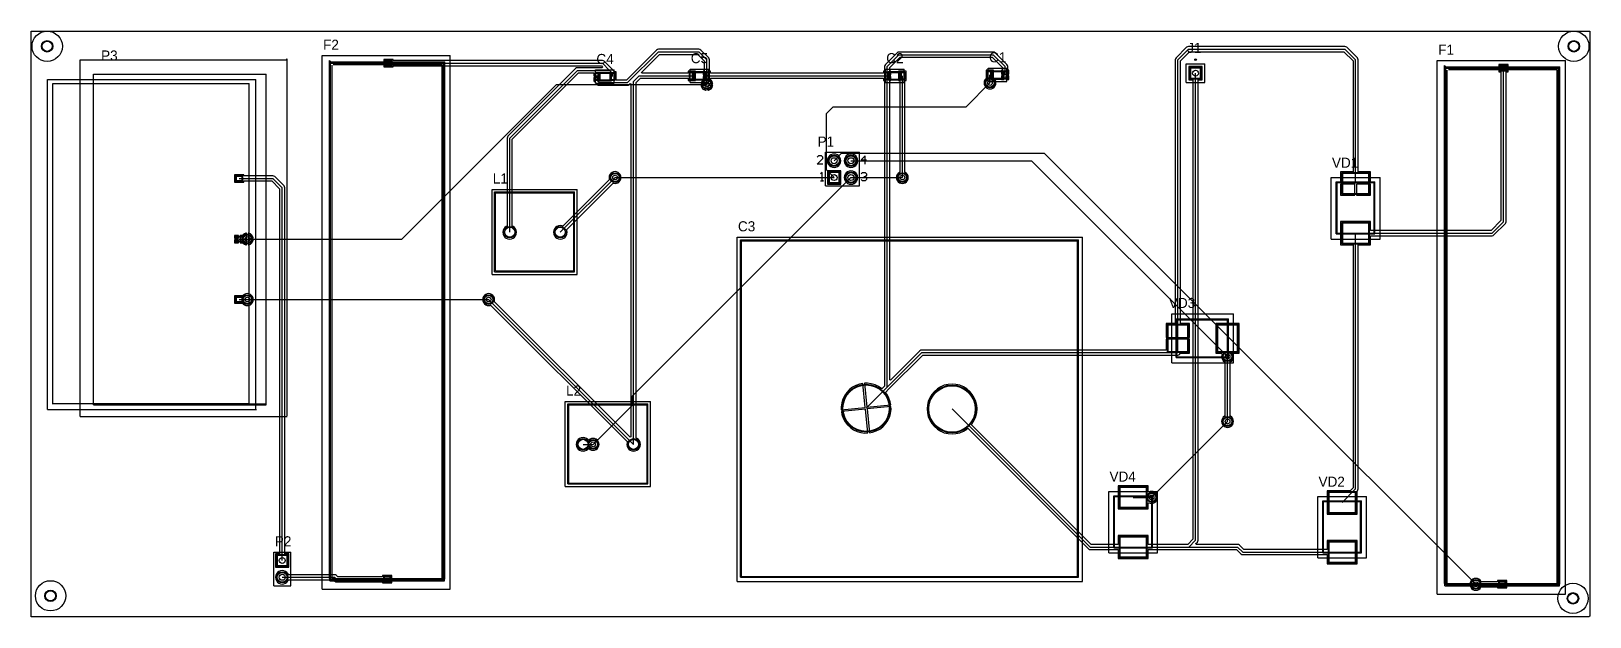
# Model space of a CAD drawing. Header units: millimetres. Extents: x 0.33 to 9.58, y 1.13 to 4.61.
import ezdxf

# ---------------------------------------------------------------- set-up
doc = ezdxf.new("R2010")
doc.units = ezdxf.units.MM
doc.header["$MEASUREMENT"] = 0
for name, color, linetype in [('BottomLayer', 5, 'Continuous'), ('BottomSolder', 6, 'Continuous'), ('Mechanical13', 56, 'Continuous'), ('Mechanical15', 56, 'Continuous'), ('Mechanical3', 76, 'Continuous'), ('Mechanical4', 56, 'Continuous'), ('MultiLayer', 9, 'Continuous'), ('PadHoleLayer', 156, 'Continuous'), ('TopLayer', 1, 'Continuous'), ('TopOverlay', 2, 'Continuous'), ('TopPaste', 8, 'Continuous'), ('TopSolder', 216, 'Continuous'), ('ViaHoleLayer', 16, 'Continuous')]:
    doc.layers.add(name, color=color, linetype=linetype)

msp = doc.modelspace()

# ---------------------------------------------------------------- texts
at = {"layer": 'TopOverlay'}
for s, p in [('F2', (2.0626, 4.4991)), ('J1', (7.1905, 4.4805)), ('P3', (0.745, 4.435)), ('C4', (3.6845, 4.4145)), ('C5', (4.2445, 4.4195)), ('C2', (5.4045, 4.4195)), ('C1', (6.0145, 4.4245)), ('F1', (8.6805, 4.4695)), ('P1', (4.997, 3.924)), ('VD1', (8.0495, 3.7985)), ('L1', (3.0695, 3.7045)), ('C3', (4.5245, 3.4205)), ('VD3', (7.082, 2.965)), ('L2', (3.5045, 2.4445)), ('VD4', (6.7295, 1.9335)), ('VD2', (7.97, 1.903)), ('P2', (1.776, 1.549))]:
    msp.add_text(s, height=0.06, dxfattribs=at).set_placement(p)

# ---------------------------------------------------------------- blocks, each defined once
blk = doc.blocks.new('C___________1')
at = {"layer": 'Mechanical3'}
for p, q in [((-0.035, -0.02), (-0.035, 0.02)), ((-0.035, 0.02), (0.035, 0.02)), ((0.035, -0.02), (0.035, 0.02)), ((-0.035, -0.02), (0.035, -0.02))]:
    blk.add_line(p, q, dxfattribs=at)
at = {"layer": 'Mechanical4'}
for p, q in [((-0.055, 0.04), (0.055, 0.04)), ((-0.055, -0.04), (-0.055, 0.04)), ((0.055, -0.04), (0.055, 0.04)), ((-0.055, -0.04), (0.055, -0.04))]:
    blk.add_line(p, q, dxfattribs=at)
at = {"layer": 'TopLayer'}
for p, q in [((-0.0568, 0.0177), (-0.0568, -0.0177)), ((-0.0332, 0.0177), (-0.0568, 0.0177)), ((-0.0332, -0.0177), (-0.0332, 0.0177)), ((0.0332, 0.0177), (0.0332, -0.0177)), ((0.0568, 0.0177), (0.0332, 0.0177)), ((0.0568, -0.0177), (0.0568, 0.0177)), ((-0.0568, -0.0177), (-0.0332, -0.0177)), ((0.0332, -0.0177), (0.0568, -0.0177))]:
    blk.add_line(p, q, dxfattribs=at)
at = {"layer": 'TopOverlay'}
for p, q in [((-0.04, -0.025), (-0.04, 0.025)), ((-0.04, 0.025), (0.04, 0.025)), ((0.04, -0.025), (0.04, 0.025)), ((-0.04, -0.025), (0.04, -0.025))]:
    blk.add_line(p, q, dxfattribs=at)
at = {"layer": 'TopPaste'}
for p, q in [((-0.0568, 0.0177), (-0.0568, -0.0177)), ((-0.0332, 0.0177), (-0.0568, 0.0177)), ((-0.0332, -0.0177), (-0.0332, 0.0177)), ((0.0332, 0.0177), (0.0332, -0.0177)), ((0.0568, 0.0177), (0.0332, 0.0177)), ((0.0568, -0.0177), (0.0568, 0.0177)), ((-0.0568, -0.0177), (-0.0332, -0.0177)), ((0.0332, -0.0177), (0.0568, -0.0177))]:
    blk.add_line(p, q, dxfattribs=at)
at = {"layer": 'TopSolder'}
for p, q in [((-0.0608, 0.0217), (-0.0608, -0.0217)), ((-0.0292, 0.0217), (-0.0608, 0.0217)), ((-0.0292, -0.0217), (-0.0292, 0.0217)), ((0.0292, 0.0217), (0.0292, -0.0217)), ((0.0608, 0.0217), (0.0292, 0.0217)), ((0.0608, -0.0217), (0.0608, 0.0217)), ((-0.0608, -0.0217), (-0.0292, -0.0217)), ((0.0292, -0.0217), (0.0608, -0.0217))]:
    blk.add_line(p, q, dxfattribs=at)
blk = doc.blocks.new('C___________2')
at = {"layer": 'Mechanical3'}
for p, q in [((-0.035, -0.02), (-0.035, 0.02)), ((-0.035, 0.02), (0.035, 0.02)), ((0.035, -0.02), (0.035, 0.02)), ((-0.035, -0.02), (0.035, -0.02))]:
    blk.add_line(p, q, dxfattribs=at)
at = {"layer": 'Mechanical4'}
for p, q in [((-0.055, 0.04), (0.055, 0.04)), ((-0.055, -0.04), (-0.055, 0.04)), ((0.055, -0.04), (0.055, 0.04)), ((-0.055, -0.04), (0.055, -0.04))]:
    blk.add_line(p, q, dxfattribs=at)
at = {"layer": 'TopLayer'}
for p, q in [((-0.0568, 0.0177), (-0.0568, -0.0177)), ((-0.0332, 0.0177), (-0.0568, 0.0177)), ((-0.0332, -0.0177), (-0.0332, 0.0177)), ((0.0332, 0.0177), (0.0332, -0.0177)), ((0.0568, 0.0177), (0.0332, 0.0177)), ((0.0568, -0.0177), (0.0568, 0.0177)), ((-0.0568, -0.0177), (-0.0332, -0.0177)), ((0.0332, -0.0177), (0.0568, -0.0177))]:
    blk.add_line(p, q, dxfattribs=at)
at = {"layer": 'TopOverlay'}
for p, q in [((-0.04, -0.025), (-0.04, 0.025)), ((-0.04, 0.025), (0.04, 0.025)), ((0.04, -0.025), (0.04, 0.025)), ((-0.04, -0.025), (0.04, -0.025))]:
    blk.add_line(p, q, dxfattribs=at)
at = {"layer": 'TopPaste'}
for p, q in [((-0.0568, 0.0177), (-0.0568, -0.0177)), ((-0.0332, 0.0177), (-0.0568, 0.0177)), ((-0.0332, -0.0177), (-0.0332, 0.0177)), ((0.0332, 0.0177), (0.0332, -0.0177)), ((0.0568, 0.0177), (0.0332, 0.0177)), ((0.0568, -0.0177), (0.0568, 0.0177)), ((-0.0568, -0.0177), (-0.0332, -0.0177)), ((0.0332, -0.0177), (0.0568, -0.0177))]:
    blk.add_line(p, q, dxfattribs=at)
at = {"layer": 'TopSolder'}
for p, q in [((-0.0608, 0.0217), (-0.0608, -0.0217)), ((-0.0292, 0.0217), (-0.0608, 0.0217)), ((-0.0292, -0.0217), (-0.0292, 0.0217)), ((0.0292, 0.0217), (0.0292, -0.0217)), ((0.0608, 0.0217), (0.0292, 0.0217)), ((0.0608, -0.0217), (0.0608, 0.0217)), ((-0.0608, -0.0217), (-0.0292, -0.0217)), ((0.0292, -0.0217), (0.0608, -0.0217))]:
    blk.add_line(p, q, dxfattribs=at)
blk = doc.blocks.new('__________3')
at = {"layer": 'Mechanical3'}
for p, q in [((-1.055, 0.955), (0.94, 0.955)), ((-1.055, -1.04), (-1.055, 0.955)), ((0.94, -1.04), (0.94, 0.955)), ((-1.055, -1.04), (0.94, -1.04))]:
    blk.add_line(p, q, dxfattribs=at)
at = {"layer": 'Mechanical4'}
for p, q in [((-1.08, 0.975), (0.97, 0.975)), ((-1.08, -1.07), (-1.08, 0.975)), ((0.97, -1.07), (0.97, 0.975)), ((-1.08, -1.07), (0.97, -1.07))]:
    blk.add_line(p, q, dxfattribs=at)
at = {"layer": 'TopLayer'}
for centre in [(-0.315, -0.04), (0.195, -0.045)]:
    blk.add_circle(centre, 0.1378, dxfattribs=at)
at = {"layer": 'TopOverlay'}
for p, q in [((-1.06, 0.96), (0.945, 0.96)), ((-1.06, -1.045), (-1.06, 0.96)), ((0.945, -1.045), (0.945, 0.96)), ((-1.06, -1.045), (0.945, -1.045))]:
    blk.add_line(p, q, dxfattribs=at)
at = {"layer": 'TopPaste'}
for centre in [(-0.315, -0.04), (0.195, -0.045)]:
    blk.add_circle(centre, 0.1378, dxfattribs=at)
at = {"layer": 'TopSolder'}
for centre in [(-0.315, -0.04), (0.195, -0.045)]:
    blk.add_circle(centre, 0.1418, dxfattribs=at)
blk = doc.blocks.new('C___________4')
at = {"layer": 'Mechanical3'}
for p, q in [((-0.035, -0.02), (-0.035, 0.02)), ((-0.035, 0.02), (0.035, 0.02)), ((0.035, -0.02), (0.035, 0.02)), ((-0.035, -0.02), (0.035, -0.02))]:
    blk.add_line(p, q, dxfattribs=at)
at = {"layer": 'Mechanical4'}
for p, q in [((-0.055, 0.04), (0.055, 0.04)), ((-0.055, -0.04), (-0.055, 0.04)), ((0.055, -0.04), (0.055, 0.04)), ((-0.055, -0.04), (0.055, -0.04))]:
    blk.add_line(p, q, dxfattribs=at)
at = {"layer": 'TopLayer'}
for p, q in [((-0.0568, 0.0177), (-0.0568, -0.0177)), ((-0.0332, 0.0177), (-0.0568, 0.0177)), ((-0.0332, -0.0177), (-0.0332, 0.0177)), ((0.0332, 0.0177), (0.0332, -0.0177)), ((0.0568, 0.0177), (0.0332, 0.0177)), ((0.0568, -0.0177), (0.0568, 0.0177)), ((-0.0568, -0.0177), (-0.0332, -0.0177)), ((0.0332, -0.0177), (0.0568, -0.0177))]:
    blk.add_line(p, q, dxfattribs=at)
at = {"layer": 'TopOverlay'}
for p, q in [((-0.04, -0.025), (-0.04, 0.025)), ((-0.04, 0.025), (0.04, 0.025)), ((0.04, -0.025), (0.04, 0.025)), ((-0.04, -0.025), (0.04, -0.025))]:
    blk.add_line(p, q, dxfattribs=at)
at = {"layer": 'TopPaste'}
for p, q in [((-0.0568, 0.0177), (-0.0568, -0.0177)), ((-0.0332, 0.0177), (-0.0568, 0.0177)), ((-0.0332, -0.0177), (-0.0332, 0.0177)), ((0.0332, 0.0177), (0.0332, -0.0177)), ((0.0568, 0.0177), (0.0332, 0.0177)), ((0.0568, -0.0177), (0.0568, 0.0177)), ((-0.0568, -0.0177), (-0.0332, -0.0177)), ((0.0332, -0.0177), (0.0568, -0.0177))]:
    blk.add_line(p, q, dxfattribs=at)
at = {"layer": 'TopSolder'}
for p, q in [((-0.0608, 0.0217), (-0.0608, -0.0217)), ((-0.0292, 0.0217), (-0.0608, 0.0217)), ((-0.0292, -0.0217), (-0.0292, 0.0217)), ((0.0292, 0.0217), (0.0292, -0.0217)), ((0.0608, 0.0217), (0.0292, 0.0217)), ((0.0608, -0.0217), (0.0608, 0.0217)), ((-0.0608, -0.0217), (-0.0292, -0.0217)), ((0.0292, -0.0217), (0.0608, -0.0217))]:
    blk.add_line(p, q, dxfattribs=at)
blk = doc.blocks.new('C___________5')
at = {"layer": 'Mechanical3'}
for p, q in [((-0.035, -0.02), (-0.035, 0.02)), ((-0.035, 0.02), (0.035, 0.02)), ((0.035, -0.02), (0.035, 0.02)), ((-0.035, -0.02), (0.035, -0.02))]:
    blk.add_line(p, q, dxfattribs=at)
at = {"layer": 'Mechanical4'}
for p, q in [((-0.055, 0.04), (0.055, 0.04)), ((-0.055, -0.04), (-0.055, 0.04)), ((0.055, -0.04), (0.055, 0.04)), ((-0.055, -0.04), (0.055, -0.04))]:
    blk.add_line(p, q, dxfattribs=at)
at = {"layer": 'TopLayer'}
for p, q in [((-0.0568, 0.0177), (-0.0568, -0.0177)), ((-0.0332, 0.0177), (-0.0568, 0.0177)), ((-0.0332, -0.0177), (-0.0332, 0.0177)), ((0.0332, 0.0177), (0.0332, -0.0177)), ((0.0568, 0.0177), (0.0332, 0.0177)), ((0.0568, -0.0177), (0.0568, 0.0177)), ((-0.0568, -0.0177), (-0.0332, -0.0177)), ((0.0332, -0.0177), (0.0568, -0.0177))]:
    blk.add_line(p, q, dxfattribs=at)
at = {"layer": 'TopOverlay'}
for p, q in [((-0.04, -0.025), (-0.04, 0.025)), ((-0.04, 0.025), (0.04, 0.025)), ((0.04, -0.025), (0.04, 0.025)), ((-0.04, -0.025), (0.04, -0.025))]:
    blk.add_line(p, q, dxfattribs=at)
at = {"layer": 'TopPaste'}
for p, q in [((-0.0568, 0.0177), (-0.0568, -0.0177)), ((-0.0332, 0.0177), (-0.0568, 0.0177)), ((-0.0332, -0.0177), (-0.0332, 0.0177)), ((0.0332, 0.0177), (0.0332, -0.0177)), ((0.0568, 0.0177), (0.0332, 0.0177)), ((0.0568, -0.0177), (0.0568, 0.0177)), ((-0.0568, -0.0177), (-0.0332, -0.0177)), ((0.0332, -0.0177), (0.0568, -0.0177))]:
    blk.add_line(p, q, dxfattribs=at)
at = {"layer": 'TopSolder'}
for p, q in [((-0.0608, 0.0217), (-0.0608, -0.0217)), ((-0.0292, 0.0217), (-0.0608, 0.0217)), ((-0.0292, -0.0217), (-0.0292, 0.0217)), ((0.0292, 0.0217), (0.0292, -0.0217)), ((0.0608, 0.0217), (0.0292, 0.0217)), ((0.0608, -0.0217), (0.0608, 0.0217)), ((-0.0608, -0.0217), (-0.0292, -0.0217)), ((0.0292, -0.0217), (0.0608, -0.0217))]:
    blk.add_line(p, q, dxfattribs=at)
blk = doc.blocks.new('FUSE_80_6')
at = {"layer": 'Mechanical13'}
for p, q in [((-0.3425, -1.5276), (-0.3425, 1.5512)), ((-0.3425, 1.5512), (-0.3346, 1.5433)), ((-0.3346, 1.5433), (0.3425, 1.5433)), ((0.3425, -1.5315), (0.3425, 1.5433)), ((-0.3386, -1.5315), (0.3425, -1.5315))]:
    blk.add_line(p, q, dxfattribs=at)
at = {"layer": 'Mechanical15'}
for p, q in [((-0.3268, -1.5276), (-0.3268, 1.5236)), ((-0.3189, 1.5276), (0.3228, 1.5276)), ((0.3228, 1.5276), (0.3268, 1.5236)), ((0.3268, -1.5276), (0.3268, 1.5236)), ((-0.3268, -1.5276), (0.3268, -1.5276))]:
    blk.add_line(p, q, dxfattribs=at)
at = {"layer": 'Mechanical3'}
for p, q in [((-0.335, 1.535), (0.335, 1.535)), ((-0.335, -1.535), (-0.335, 1.535)), ((0.335, -1.535), (0.335, 1.535)), ((-0.335, -1.535), (0.335, -1.535))]:
    blk.add_line(p, q, dxfattribs=at)
at = {"layer": 'Mechanical4'}
for p, q in [((-0.385, 1.58), (0.375, 1.58)), ((-0.385, -1.59), (-0.385, 1.58)), ((0.375, -1.59), (0.375, 1.58)), ((-0.385, -1.59), (0.375, -1.59))]:
    blk.add_line(p, q, dxfattribs=at)
at = {"layer": 'TopLayer'}
for p, q in [((0.0256, 1.5472), (-0.0098, 1.5472)), ((-0.0098, 1.5472), (-0.0098, 1.5236)), ((-0.0098, 1.5236), (0.0256, 1.5236)), ((0.0256, 1.5236), (0.0256, 1.5472)), ((0.0177, -1.5197), (-0.0177, -1.5197)), ((-0.0177, -1.5197), (-0.0177, -1.5433)), ((-0.0177, -1.5433), (0.0177, -1.5433)), ((0.0177, -1.5433), (0.0177, -1.5197))]:
    blk.add_line(p, q, dxfattribs=at)
at = {"layer": 'TopOverlay'}
for p, q in [((-0.34, -1.54), (-0.34, 1.54)), ((-0.34, 1.54), (0.34, 1.54)), ((0.34, -1.54), (0.34, 1.54)), ((-0.34, -1.54), (0.34, -1.54))]:
    blk.add_line(p, q, dxfattribs=at)
at = {"layer": 'TopPaste'}
for p, q in [((0.0256, 1.5472), (-0.0098, 1.5472)), ((-0.0098, 1.5472), (-0.0098, 1.5236)), ((-0.0098, 1.5236), (0.0256, 1.5236)), ((0.0256, 1.5236), (0.0256, 1.5472)), ((0.0177, -1.5197), (-0.0177, -1.5197)), ((-0.0177, -1.5197), (-0.0177, -1.5433)), ((-0.0177, -1.5433), (0.0177, -1.5433)), ((0.0177, -1.5433), (0.0177, -1.5197))]:
    blk.add_line(p, q, dxfattribs=at)
at = {"layer": 'TopSolder'}
for p, q in [((0.0296, 1.5512), (-0.0138, 1.5512)), ((-0.0138, 1.5512), (-0.0138, 1.5196)), ((-0.0138, 1.5196), (0.0296, 1.5196)), ((0.0296, 1.5196), (0.0296, 1.5512)), ((0.0217, -1.5157), (-0.0217, -1.5157)), ((-0.0217, -1.5157), (-0.0217, -1.5473)), ((-0.0217, -1.5473), (0.0217, -1.5473)), ((0.0217, -1.5473), (0.0217, -1.5157))]:
    blk.add_line(p, q, dxfattribs=at)
blk = doc.blocks.new('FUSE_80_7')
at = {"layer": 'Mechanical13'}
for p, q in [((-0.3425, -1.5276), (-0.3425, 1.5512)), ((-0.3425, 1.5512), (-0.3346, 1.5433)), ((-0.3346, 1.5433), (0.3425, 1.5433)), ((0.3425, -1.5315), (0.3425, 1.5433)), ((-0.3386, -1.5315), (0.3425, -1.5315))]:
    blk.add_line(p, q, dxfattribs=at)
at = {"layer": 'Mechanical15'}
for p, q in [((-0.3268, -1.5276), (-0.3268, 1.5236)), ((-0.3189, 1.5276), (0.3228, 1.5276)), ((0.3228, 1.5276), (0.3268, 1.5236)), ((0.3268, -1.5276), (0.3268, 1.5236)), ((-0.3268, -1.5276), (0.3268, -1.5276))]:
    blk.add_line(p, q, dxfattribs=at)
at = {"layer": 'Mechanical3'}
for p, q in [((-0.335, 1.535), (0.335, 1.535)), ((-0.335, -1.535), (-0.335, 1.535)), ((0.335, -1.535), (0.335, 1.535)), ((-0.335, -1.535), (0.335, -1.535))]:
    blk.add_line(p, q, dxfattribs=at)
at = {"layer": 'Mechanical4'}
for p, q in [((-0.385, 1.58), (0.375, 1.58)), ((-0.385, -1.59), (-0.385, 1.58)), ((0.375, -1.59), (0.375, 1.58)), ((-0.385, -1.59), (0.375, -1.59))]:
    blk.add_line(p, q, dxfattribs=at)
at = {"layer": 'TopLayer'}
for p, q in [((0.0256, 1.5472), (-0.0098, 1.5472)), ((-0.0098, 1.5472), (-0.0098, 1.5236)), ((-0.0098, 1.5236), (0.0256, 1.5236)), ((0.0256, 1.5236), (0.0256, 1.5472)), ((0.0177, -1.5197), (-0.0177, -1.5197)), ((-0.0177, -1.5197), (-0.0177, -1.5433)), ((-0.0177, -1.5433), (0.0177, -1.5433)), ((0.0177, -1.5433), (0.0177, -1.5197))]:
    blk.add_line(p, q, dxfattribs=at)
at = {"layer": 'TopOverlay'}
for p, q in [((-0.34, -1.54), (-0.34, 1.54)), ((-0.34, 1.54), (0.34, 1.54)), ((0.34, -1.54), (0.34, 1.54)), ((-0.34, -1.54), (0.34, -1.54))]:
    blk.add_line(p, q, dxfattribs=at)
at = {"layer": 'TopPaste'}
for p, q in [((0.0256, 1.5472), (-0.0098, 1.5472)), ((-0.0098, 1.5472), (-0.0098, 1.5236)), ((-0.0098, 1.5236), (0.0256, 1.5236)), ((0.0256, 1.5236), (0.0256, 1.5472)), ((0.0177, -1.5197), (-0.0177, -1.5197)), ((-0.0177, -1.5197), (-0.0177, -1.5433)), ((-0.0177, -1.5433), (0.0177, -1.5433)), ((0.0177, -1.5433), (0.0177, -1.5197))]:
    blk.add_line(p, q, dxfattribs=at)
at = {"layer": 'TopSolder'}
for p, q in [((0.0296, 1.5512), (-0.0138, 1.5512)), ((-0.0138, 1.5512), (-0.0138, 1.5196)), ((-0.0138, 1.5196), (0.0296, 1.5196)), ((0.0296, 1.5196), (0.0296, 1.5512)), ((0.0217, -1.5157), (-0.0217, -1.5157)), ((-0.0217, -1.5157), (-0.0217, -1.5473)), ((-0.0217, -1.5473), (0.0217, -1.5473)), ((0.0217, -1.5473), (0.0217, -1.5157))]:
    blk.add_line(p, q, dxfattribs=at)
blk = doc.blocks.new('PIN1_8')
at = {"layer": 'BottomLayer'}
for p, q in [((-0.0295, 0.0295), (-0.0295, -0.0295)), ((0.0295, 0.0295), (-0.0295, 0.0295)), ((0.0295, -0.0295), (0.0295, 0.0295)), ((-0.0295, -0.0295), (0.0295, -0.0295))]:
    blk.add_line(p, q, dxfattribs=at)
at = {"layer": 'BottomSolder'}
for p, q in [((-0.0335, 0.0335), (-0.0335, -0.0335)), ((0.0335, 0.0335), (-0.0335, 0.0335)), ((0.0335, -0.0335), (0.0335, 0.0335)), ((-0.0335, -0.0335), (0.0335, -0.0335))]:
    blk.add_line(p, q, dxfattribs=at)
at = {"layer": 'MultiLayer'}
for p, q in [((-0.0295, 0.0295), (-0.0295, -0.0295)), ((0.0295, 0.0295), (-0.0295, 0.0295)), ((0.0295, -0.0295), (0.0295, 0.0295)), ((-0.0295, -0.0295), (0.0295, -0.0295))]:
    blk.add_line(p, q, dxfattribs=at)
at = {"layer": 'PadHoleLayer'}
blk.add_circle((0, 0), 0.0177, dxfattribs=at)
at = {"layer": 'TopLayer'}
for p, q in [((-0.0295, 0.0295), (-0.0295, -0.0295)), ((0.0295, 0.0295), (-0.0295, 0.0295)), ((0.0295, -0.0295), (0.0295, 0.0295)), ((-0.0295, -0.0295), (0.0295, -0.0295))]:
    blk.add_line(p, q, dxfattribs=at)
at = {"layer": 'TopOverlay'}
for p, q in [((-0.0551, -0.0551), (-0.0551, 0.0551)), ((-0.0551, 0.0551), (0.0551, 0.0551)), ((0.0551, -0.0551), (0.0551, 0.0551)), ((-0.0551, -0.0551), (0.0551, -0.0551))]:
    blk.add_line(p, q, dxfattribs=at)
blk.add_circle((0, 0.0807), 0.00492, dxfattribs=at)
at = {"layer": 'TopSolder'}
for p, q in [((-0.0335, 0.0335), (-0.0335, -0.0335)), ((0.0335, 0.0335), (-0.0335, 0.0335)), ((0.0335, -0.0335), (0.0335, 0.0335)), ((-0.0335, -0.0335), (0.0335, -0.0335))]:
    blk.add_line(p, q, dxfattribs=at)
blk = doc.blocks.new('_________9')
at = {"layer": 'Mechanical3'}
for p, q in [((-0.23, -0.235), (-0.23, 0.23)), ((-0.23, 0.23), (0.235, 0.23)), ((0.235, -0.235), (0.235, 0.23)), ((-0.23, -0.235), (0.235, -0.235))]:
    blk.add_line(p, q, dxfattribs=at)
at = {"layer": 'Mechanical4'}
for p, q in [((-0.25, -0.255), (-0.25, 0.25)), ((-0.25, 0.25), (0.255, 0.25)), ((0.255, -0.255), (0.255, 0.25)), ((-0.25, -0.255), (0.255, -0.255))]:
    blk.add_line(p, q, dxfattribs=at)
at = {"layer": 'TopLayer'}
for centre in [(-0.145, -0.005), (0.155, -0.005)]:
    blk.add_circle(centre, 0.03, dxfattribs=at)
at = {"layer": 'TopOverlay'}
for p, q in [((-0.235, -0.24), (-0.235, 0.235)), ((-0.235, 0.235), (0.24, 0.235)), ((0.24, -0.24), (0.24, 0.235)), ((-0.235, -0.24), (0.24, -0.24))]:
    blk.add_line(p, q, dxfattribs=at)
at = {"layer": 'TopPaste'}
for centre in [(-0.145, -0.005), (0.155, -0.005)]:
    blk.add_circle(centre, 0.03, dxfattribs=at)
at = {"layer": 'TopSolder'}
for centre in [(-0.145, -0.005), (0.155, -0.005)]:
    blk.add_circle(centre, 0.034, dxfattribs=at)
blk = doc.blocks.new('_________10')
at = {"layer": 'Mechanical3'}
for p, q in [((-0.23, -0.235), (-0.23, 0.23)), ((-0.23, 0.23), (0.235, 0.23)), ((0.235, -0.235), (0.235, 0.23)), ((-0.23, -0.235), (0.235, -0.235))]:
    blk.add_line(p, q, dxfattribs=at)
at = {"layer": 'Mechanical4'}
for p, q in [((-0.25, -0.255), (-0.25, 0.25)), ((-0.25, 0.25), (0.255, 0.25)), ((0.255, -0.255), (0.255, 0.25)), ((-0.25, -0.255), (0.255, -0.255))]:
    blk.add_line(p, q, dxfattribs=at)
at = {"layer": 'TopLayer'}
for centre in [(-0.145, -0.005), (0.155, -0.005)]:
    blk.add_circle(centre, 0.03, dxfattribs=at)
at = {"layer": 'TopOverlay'}
for p, q in [((-0.235, -0.24), (-0.235, 0.235)), ((-0.235, 0.235), (0.24, 0.235)), ((0.24, -0.24), (0.24, 0.235)), ((-0.235, -0.24), (0.24, -0.24))]:
    blk.add_line(p, q, dxfattribs=at)
at = {"layer": 'TopPaste'}
for centre in [(-0.145, -0.005), (0.155, -0.005)]:
    blk.add_circle(centre, 0.03, dxfattribs=at)
at = {"layer": 'TopSolder'}
for centre in [(-0.145, -0.005), (0.155, -0.005)]:
    blk.add_circle(centre, 0.034, dxfattribs=at)
blk = doc.blocks.new('HDR2X2_11')
at = {"layer": 'BottomLayer'}
for p, q in [((-0.0295, 0.0295), (-0.0295, -0.0295)), ((0.0295, 0.0295), (-0.0295, 0.0295)), ((0.0295, -0.0295), (0.0295, 0.0295)), ((-0.0295, -0.0295), (0.0295, -0.0295))]:
    blk.add_line(p, q, dxfattribs=at)
for centre in [(0, 0.1), (0.1, 0.1), (0.1, 0)]:
    blk.add_circle(centre, 0.0295, dxfattribs=at)
at = {"layer": 'BottomSolder'}
for p, q in [((-0.0335, 0.0335), (-0.0335, -0.0335)), ((0.0335, 0.0335), (-0.0335, 0.0335)), ((0.0335, -0.0335), (0.0335, 0.0335)), ((-0.0335, -0.0335), (0.0335, -0.0335))]:
    blk.add_line(p, q, dxfattribs=at)
for centre in [(0, 0.1), (0.1, 0.1), (0.1, 0)]:
    blk.add_circle(centre, 0.0335, dxfattribs=at)
at = {"layer": 'MultiLayer'}
for p, q in [((-0.0295, 0.0295), (-0.0295, -0.0295)), ((0.0295, 0.0295), (-0.0295, 0.0295)), ((0.0295, -0.0295), (0.0295, 0.0295)), ((-0.0295, -0.0295), (0.0295, -0.0295))]:
    blk.add_line(p, q, dxfattribs=at)
for centre in [(0, 0.1), (0.1, 0.1), (0.1, 0)]:
    blk.add_circle(centre, 0.0295, dxfattribs=at)
at = {"layer": 'PadHoleLayer'}
for centre in [(0, 0.1), (0.1, 0.1), (0, 0), (0.1, 0)]:
    blk.add_circle(centre, 0.0177, dxfattribs=at)
at = {"layer": 'TopLayer'}
for p, q in [((-0.0295, 0.0295), (-0.0295, -0.0295)), ((0.0295, 0.0295), (-0.0295, 0.0295)), ((0.0295, -0.0295), (0.0295, 0.0295)), ((-0.0295, -0.0295), (0.0295, -0.0295))]:
    blk.add_line(p, q, dxfattribs=at)
for centre in [(0, 0.1), (0.1, 0.1), (0.1, 0)]:
    blk.add_circle(centre, 0.0295, dxfattribs=at)
at = {"layer": 'TopOverlay'}
for p, q in [((-0.0917, 0.13), (-0.1, 0.1217)), ((-0.1, 0.08), (-0.0667, 0.1133)), ((-0.075, 0.13), (-0.0917, 0.13)), ((-0.0667, 0.1217), (-0.075, 0.13)), ((-0.0667, 0.1133), (-0.0667, 0.1217)), ((-0.05, 0.15), (0.15, 0.15)), ((-0.05, -0.05), (-0.05, 0.15)), ((0.15, -0.05), (0.15, 0.15)), ((0.185, 0.13), (0.16, 0.105)), ((0.16, 0.105), (0.1933, 0.105)), ((0.185, 0.08), (0.185, 0.13)), ((-0.0667, 0.08), (-0.1, 0.08)), ((-0.0717, 0.03), (-0.08, 0.0217)), ((-0.0717, -0.02), (-0.0717, 0.03)), ((0.16, 0.0217), (0.1683, 0.03)), ((0.1683, 0.03), (0.185, 0.03)), ((0.185, 0.005), (0.1767, 0.005)), ((0.1767, 0.005), (0.185, 0.005)), ((0.185, 0.03), (0.1933, 0.0217)), ((0.1933, 0.0133), (0.185, 0.005)), ((0.185, 0.005), (0.1933, -0.0033)), ((0.1933, 0.0217), (0.1933, 0.0133)), ((-0.08, -0.02), (-0.0633, -0.02)), ((-0.0633, -0.02), (-0.0717, -0.02)), ((-0.05, -0.05), (0.15, -0.05)), ((0.1683, -0.02), (0.16, -0.0117)), ((0.185, -0.02), (0.1683, -0.02)), ((0.1933, -0.0117), (0.185, -0.02)), ((0.1933, -0.0033), (0.1933, -0.0117))]:
    blk.add_line(p, q, dxfattribs=at)
at = {"layer": 'TopSolder'}
for p, q in [((-0.0335, 0.0335), (-0.0335, -0.0335)), ((0.0335, 0.0335), (-0.0335, 0.0335)), ((0.0335, -0.0335), (0.0335, 0.0335)), ((-0.0335, -0.0335), (0.0335, -0.0335))]:
    blk.add_line(p, q, dxfattribs=at)
for centre in [(0, 0.1), (0.1, 0.1), (0.1, 0)]:
    blk.add_circle(centre, 0.0335, dxfattribs=at)
blk = doc.blocks.new('HDR1X2_12')
at = {"layer": 'BottomLayer'}
for p, q in [((-0.0295, 0.0295), (-0.0295, -0.0295)), ((0.0295, 0.0295), (-0.0295, 0.0295)), ((0.0295, -0.0295), (0.0295, 0.0295)), ((-0.0295, -0.0295), (0.0295, -0.0295))]:
    blk.add_line(p, q, dxfattribs=at)
blk.add_circle((0.1, 0), 0.0295, dxfattribs=at)
at = {"layer": 'BottomSolder'}
for p, q in [((-0.0335, 0.0335), (-0.0335, -0.0335)), ((0.0335, 0.0335), (-0.0335, 0.0335)), ((0.0335, -0.0335), (0.0335, 0.0335)), ((-0.0335, -0.0335), (0.0335, -0.0335))]:
    blk.add_line(p, q, dxfattribs=at)
blk.add_circle((0.1, 0), 0.0335, dxfattribs=at)
at = {"layer": 'MultiLayer'}
for p, q in [((-0.0295, 0.0295), (-0.0295, -0.0295)), ((0.0295, 0.0295), (-0.0295, 0.0295)), ((0.0295, -0.0295), (0.0295, 0.0295)), ((-0.0295, -0.0295), (0.0295, -0.0295))]:
    blk.add_line(p, q, dxfattribs=at)
blk.add_circle((0.1, 0), 0.0295, dxfattribs=at)
at = {"layer": 'PadHoleLayer'}
for centre in [(0, 0), (0.1, 0)]:
    blk.add_circle(centre, 0.0177, dxfattribs=at)
at = {"layer": 'TopLayer'}
for p, q in [((-0.0295, 0.0295), (-0.0295, -0.0295)), ((0.0295, 0.0295), (-0.0295, 0.0295)), ((0.0295, -0.0295), (0.0295, 0.0295)), ((-0.0295, -0.0295), (0.0295, -0.0295))]:
    blk.add_line(p, q, dxfattribs=at)
blk.add_circle((0.1, 0), 0.0295, dxfattribs=at)
at = {"layer": 'TopOverlay'}
for p, q in [((-0.05, -0.05), (-0.05, 0.05)), ((0.15, 0.05), (-0.05, 0.05)), ((0.15, -0.05), (0.15, 0.05)), ((0.15, -0.05), (-0.05, -0.05))]:
    blk.add_line(p, q, dxfattribs=at)
at = {"layer": 'TopSolder'}
for p, q in [((-0.0335, 0.0335), (-0.0335, -0.0335)), ((0.0335, 0.0335), (-0.0335, 0.0335)), ((0.0335, -0.0335), (0.0335, 0.0335)), ((-0.0335, -0.0335), (0.0335, -0.0335))]:
    blk.add_line(p, q, dxfattribs=at)
blk.add_circle((0.1, 0), 0.0335, dxfattribs=at)
blk = doc.blocks.new('AC_13')
at = {"layer": 'Mechanical13'}
for p, q in [((-0.9173, 0.6339), (-0.9173, -0.6063)), ((-0.9173, 0.6339), (1.0433, 0.6339)), ((-0.9173, 0.6339), (-0.9173, -0.6063)), ((-0.9173, 0.6339), (1.0433, 0.6339)), ((1.0433, 0.6339), (1.0433, -0.6024)), ((1.0433, 0.6339), (1.0433, -0.6024)), ((-0.9134, -0.6024), (1.0433, -0.6024)), ((-0.9134, -0.6024), (1.0433, -0.6024))]:
    blk.add_line(p, q, dxfattribs=at)
at = {"layer": 'Mechanical15'}
for p, q in [((-0.8819, 0.6063), (-0.8819, -0.563)), ((-0.8819, 0.6063), (-0.8819, -0.563)), ((-0.878, 0.6024), (1.0197, 0.6024)), ((-0.878, 0.6024), (1.0197, 0.6024)), ((1.0197, 0.6024), (1.0197, -0.563)), ((1.0197, 0.6024), (1.0197, -0.563)), ((-0.8819, -0.563), (1.0197, -0.563)), ((-0.8819, -0.563), (1.0197, -0.563))]:
    blk.add_line(p, q, dxfattribs=at)
at = {"layer": 'Mechanical3'}
for p, q in [((-0.89, 0.36), (1.075, 0.36)), ((-0.89, 0.36), (-0.885, 0.355)), ((-0.885, 0.355), (-0.885, -0.665)), ((1.075, 0.36), (1.075, -0.665)), ((-0.885, -0.665), (1.075, -0.665))]:
    blk.add_line(p, q, dxfattribs=at)
at = {"layer": 'Mechanical4'}
for p, q in [((-0.96, 0.44), (1.16, 0.44)), ((-0.96, 0.44), (-0.96, -0.79)), ((1.16, 0.44), (1.16, -0.785)), ((-0.955, -0.79), (1.165, -0.79)), ((1.16, -0.785), (1.165, -0.79))]:
    blk.add_line(p, q, dxfattribs=at)
at = {"layer": 'TopLayer'}
for p, q in [((-0.2768, -0.4873), (-0.2768, -0.5227)), ((-0.2532, -0.4873), (-0.2768, -0.4873)), ((-0.2768, -0.5227), (-0.2532, -0.5227)), ((-0.2532, -0.5227), (-0.2532, -0.4873)), ((0.0832, -0.4873), (0.0832, -0.5227)), ((0.1068, -0.4873), (0.0832, -0.4873)), ((0.0832, -0.5227), (0.1068, -0.5227)), ((0.1068, -0.5227), (0.1068, -0.4873)), ((0.4432, -0.4873), (0.4432, -0.5227)), ((0.4668, -0.4873), (0.4432, -0.4873)), ((0.4432, -0.5227), (0.4668, -0.5227)), ((0.4668, -0.5227), (0.4668, -0.4873))]:
    blk.add_line(p, q, dxfattribs=at)
at = {"layer": 'TopOverlay'}
for p, q in [((-0.89, 0.36), (-0.89, -0.665)), ((-0.89, 0.36), (1.075, 0.36)), ((1.075, 0.36), (1.075, -0.665)), ((-0.89, -0.665), (1.075, -0.665))]:
    blk.add_line(p, q, dxfattribs=at)
at = {"layer": 'TopPaste'}
for p, q in [((-0.2768, -0.4873), (-0.2768, -0.5227)), ((-0.2532, -0.4873), (-0.2768, -0.4873)), ((-0.2768, -0.5227), (-0.2532, -0.5227)), ((-0.2532, -0.5227), (-0.2532, -0.4873)), ((0.0832, -0.4873), (0.0832, -0.5227)), ((0.1068, -0.4873), (0.0832, -0.4873)), ((0.0832, -0.5227), (0.1068, -0.5227)), ((0.1068, -0.5227), (0.1068, -0.4873)), ((0.4432, -0.4873), (0.4432, -0.5227)), ((0.4668, -0.4873), (0.4432, -0.4873)), ((0.4432, -0.5227), (0.4668, -0.5227)), ((0.4668, -0.5227), (0.4668, -0.4873))]:
    blk.add_line(p, q, dxfattribs=at)
at = {"layer": 'TopSolder'}
for p, q in [((-0.2808, -0.4833), (-0.2808, -0.5267)), ((-0.2492, -0.4833), (-0.2808, -0.4833)), ((-0.2808, -0.5267), (-0.2492, -0.5267)), ((-0.2492, -0.5267), (-0.2492, -0.4833)), ((0.0792, -0.4833), (0.0792, -0.5267)), ((0.1108, -0.4833), (0.0792, -0.4833)), ((0.0792, -0.5267), (0.1108, -0.5267)), ((0.1108, -0.5267), (0.1108, -0.4833)), ((0.4392, -0.4833), (0.4392, -0.5267)), ((0.4708, -0.4833), (0.4392, -0.4833)), ((0.4392, -0.5267), (0.4708, -0.5267)), ((0.4708, -0.5267), (0.4708, -0.4833))]:
    blk.add_line(p, q, dxfattribs=at)
blk = doc.blocks.new('DIOD_14')
at = {"layer": 'Mechanical3'}
for p, q in [((-0.115, -0.155), (-0.115, 0.145)), ((-0.115, 0.145), (0.105, 0.145)), ((0.105, -0.155), (0.105, 0.145)), ((-0.115, -0.155), (0.105, -0.155))]:
    blk.add_line(p, q, dxfattribs=at)
at = {"layer": 'Mechanical4'}
for p, q in [((-0.15, 0.175), (0.14, 0.175)), ((-0.15, -0.19), (-0.15, 0.175)), ((0.14, -0.19), (0.14, 0.175)), ((-0.15, -0.19), (0.14, -0.19))]:
    blk.add_line(p, q, dxfattribs=at)
at = {"layer": 'TopLayer'}
for p, q in [((-0.0837, 0.1991), (-0.0837, 0.0809)), ((0.0737, 0.1991), (-0.0837, 0.1991)), ((0.0737, 0.0809), (0.0737, 0.1991)), ((-0.0837, 0.0809), (0.0737, 0.0809)), ((-0.0837, -0.0959), (-0.0837, -0.2141)), ((0.0737, -0.0959), (-0.0837, -0.0959)), ((0.0737, -0.2141), (0.0737, -0.0959)), ((-0.0837, -0.2141), (0.0737, -0.2141))]:
    blk.add_line(p, q, dxfattribs=at)
at = {"layer": 'TopOverlay'}
for p, q in [((-0.12, 0.15), (0.11, 0.15)), ((-0.12, -0.16), (-0.12, 0.15)), ((0.11, -0.16), (0.11, 0.15)), ((-0.12, -0.16), (0.11, -0.16))]:
    blk.add_line(p, q, dxfattribs=at)
at = {"layer": 'TopPaste'}
for p, q in [((-0.0837, 0.1991), (-0.0837, 0.0809)), ((0.0737, 0.1991), (-0.0837, 0.1991)), ((0.0737, 0.0809), (0.0737, 0.1991)), ((-0.0837, 0.0809), (0.0737, 0.0809)), ((-0.0837, -0.0959), (-0.0837, -0.2141)), ((0.0737, -0.0959), (-0.0837, -0.0959)), ((0.0737, -0.2141), (0.0737, -0.0959)), ((-0.0837, -0.2141), (0.0737, -0.2141))]:
    blk.add_line(p, q, dxfattribs=at)
at = {"layer": 'TopSolder'}
for p, q in [((-0.0877, 0.2031), (-0.0877, 0.0769)), ((0.0777, 0.2031), (-0.0877, 0.2031)), ((0.0777, 0.0769), (0.0777, 0.2031)), ((-0.0877, 0.0769), (0.0777, 0.0769)), ((-0.0877, -0.0919), (-0.0877, -0.2181)), ((0.0777, -0.0919), (-0.0877, -0.0919)), ((0.0777, -0.2181), (0.0777, -0.0919)), ((-0.0877, -0.2181), (0.0777, -0.2181))]:
    blk.add_line(p, q, dxfattribs=at)
blk = doc.blocks.new('DIOD_15')
at = {"layer": 'Mechanical3'}
for p, q in [((-0.115, -0.155), (-0.115, 0.145)), ((-0.115, 0.145), (0.105, 0.145)), ((0.105, -0.155), (0.105, 0.145)), ((-0.115, -0.155), (0.105, -0.155))]:
    blk.add_line(p, q, dxfattribs=at)
at = {"layer": 'Mechanical4'}
for p, q in [((-0.15, 0.175), (0.14, 0.175)), ((-0.15, -0.19), (-0.15, 0.175)), ((0.14, -0.19), (0.14, 0.175)), ((-0.15, -0.19), (0.14, -0.19))]:
    blk.add_line(p, q, dxfattribs=at)
at = {"layer": 'TopLayer'}
for p, q in [((-0.0837, 0.1991), (-0.0837, 0.0809)), ((0.0737, 0.1991), (-0.0837, 0.1991)), ((0.0737, 0.0809), (0.0737, 0.1991)), ((-0.0837, 0.0809), (0.0737, 0.0809)), ((-0.0837, -0.0959), (-0.0837, -0.2141)), ((0.0737, -0.0959), (-0.0837, -0.0959)), ((0.0737, -0.2141), (0.0737, -0.0959)), ((-0.0837, -0.2141), (0.0737, -0.2141))]:
    blk.add_line(p, q, dxfattribs=at)
at = {"layer": 'TopOverlay'}
for p, q in [((-0.12, 0.15), (0.11, 0.15)), ((-0.12, -0.16), (-0.12, 0.15)), ((0.11, -0.16), (0.11, 0.15)), ((-0.12, -0.16), (0.11, -0.16))]:
    blk.add_line(p, q, dxfattribs=at)
at = {"layer": 'TopPaste'}
for p, q in [((-0.0837, 0.1991), (-0.0837, 0.0809)), ((0.0737, 0.1991), (-0.0837, 0.1991)), ((0.0737, 0.0809), (0.0737, 0.1991)), ((-0.0837, 0.0809), (0.0737, 0.0809)), ((-0.0837, -0.0959), (-0.0837, -0.2141)), ((0.0737, -0.0959), (-0.0837, -0.0959)), ((0.0737, -0.2141), (0.0737, -0.0959)), ((-0.0837, -0.2141), (0.0737, -0.2141))]:
    blk.add_line(p, q, dxfattribs=at)
at = {"layer": 'TopSolder'}
for p, q in [((-0.0877, 0.2031), (-0.0877, 0.0769)), ((0.0777, 0.2031), (-0.0877, 0.2031)), ((0.0777, 0.0769), (0.0777, 0.2031)), ((-0.0877, 0.0769), (0.0777, 0.0769)), ((-0.0877, -0.0919), (-0.0877, -0.2181)), ((0.0777, -0.0919), (-0.0877, -0.0919)), ((0.0777, -0.2181), (0.0777, -0.0919)), ((-0.0877, -0.2181), (0.0777, -0.2181))]:
    blk.add_line(p, q, dxfattribs=at)
blk = doc.blocks.new('DIOD_16')
at = {"layer": 'Mechanical3'}
for p, q in [((-0.115, 0.145), (-0.115, -0.155)), ((-0.115, 0.145), (0.105, 0.145)), ((0.105, 0.145), (0.105, -0.155)), ((-0.115, -0.155), (0.105, -0.155))]:
    blk.add_line(p, q, dxfattribs=at)
at = {"layer": 'Mechanical4'}
for p, q in [((-0.15, 0.175), (0.14, 0.175)), ((-0.15, 0.175), (-0.15, -0.19)), ((0.14, 0.175), (0.14, -0.19)), ((-0.15, -0.19), (0.14, -0.19))]:
    blk.add_line(p, q, dxfattribs=at)
at = {"layer": 'TopLayer'}
for p, q in [((-0.0837, 0.1991), (-0.0837, 0.0809)), ((0.0737, 0.1991), (-0.0837, 0.1991)), ((0.0737, 0.0809), (0.0737, 0.1991)), ((-0.0837, 0.0809), (0.0737, 0.0809)), ((-0.0837, -0.0959), (-0.0837, -0.2141)), ((0.0737, -0.0959), (-0.0837, -0.0959)), ((0.0737, -0.2141), (0.0737, -0.0959)), ((-0.0837, -0.2141), (0.0737, -0.2141))]:
    blk.add_line(p, q, dxfattribs=at)
at = {"layer": 'TopOverlay'}
for p, q in [((-0.12, 0.15), (0.11, 0.15)), ((-0.12, 0.15), (-0.12, -0.16)), ((0.11, 0.15), (0.11, -0.16)), ((-0.12, -0.16), (0.11, -0.16))]:
    blk.add_line(p, q, dxfattribs=at)
at = {"layer": 'TopPaste'}
for p, q in [((-0.0837, 0.1991), (-0.0837, 0.0809)), ((0.0737, 0.1991), (-0.0837, 0.1991)), ((0.0737, 0.0809), (0.0737, 0.1991)), ((-0.0837, 0.0809), (0.0737, 0.0809)), ((-0.0837, -0.0959), (-0.0837, -0.2141)), ((0.0737, -0.0959), (-0.0837, -0.0959)), ((0.0737, -0.2141), (0.0737, -0.0959)), ((-0.0837, -0.2141), (0.0737, -0.2141))]:
    blk.add_line(p, q, dxfattribs=at)
at = {"layer": 'TopSolder'}
for p, q in [((-0.0877, 0.2031), (-0.0877, 0.0769)), ((0.0777, 0.2031), (-0.0877, 0.2031)), ((0.0777, 0.0769), (0.0777, 0.2031)), ((-0.0877, 0.0769), (0.0777, 0.0769)), ((-0.0877, -0.0919), (-0.0877, -0.2181)), ((0.0777, -0.0919), (-0.0877, -0.0919)), ((0.0777, -0.2181), (0.0777, -0.0919)), ((-0.0877, -0.2181), (0.0777, -0.2181))]:
    blk.add_line(p, q, dxfattribs=at)
blk = doc.blocks.new('DIOD_17')
at = {"layer": 'Mechanical3'}
for p, q in [((-0.115, -0.155), (-0.115, 0.145)), ((-0.115, 0.145), (0.105, 0.145)), ((0.105, -0.155), (0.105, 0.145)), ((-0.115, -0.155), (0.105, -0.155))]:
    blk.add_line(p, q, dxfattribs=at)
at = {"layer": 'Mechanical4'}
for p, q in [((-0.15, 0.175), (0.14, 0.175)), ((-0.15, -0.19), (-0.15, 0.175)), ((0.14, -0.19), (0.14, 0.175)), ((-0.15, -0.19), (0.14, -0.19))]:
    blk.add_line(p, q, dxfattribs=at)
at = {"layer": 'TopLayer'}
for p, q in [((-0.0837, 0.1991), (-0.0837, 0.0809)), ((0.0737, 0.1991), (-0.0837, 0.1991)), ((0.0737, 0.0809), (0.0737, 0.1991)), ((-0.0837, 0.0809), (0.0737, 0.0809)), ((-0.0837, -0.0959), (-0.0837, -0.2141)), ((0.0737, -0.0959), (-0.0837, -0.0959)), ((0.0737, -0.2141), (0.0737, -0.0959)), ((-0.0837, -0.2141), (0.0737, -0.2141))]:
    blk.add_line(p, q, dxfattribs=at)
at = {"layer": 'TopOverlay'}
for p, q in [((-0.12, 0.15), (0.11, 0.15)), ((-0.12, -0.16), (-0.12, 0.15)), ((0.11, -0.16), (0.11, 0.15)), ((-0.12, -0.16), (0.11, -0.16))]:
    blk.add_line(p, q, dxfattribs=at)
at = {"layer": 'TopPaste'}
for p, q in [((-0.0837, 0.1991), (-0.0837, 0.0809)), ((0.0737, 0.1991), (-0.0837, 0.1991)), ((0.0737, 0.0809), (0.0737, 0.1991)), ((-0.0837, 0.0809), (0.0737, 0.0809)), ((-0.0837, -0.0959), (-0.0837, -0.2141)), ((0.0737, -0.0959), (-0.0837, -0.0959)), ((0.0737, -0.2141), (0.0737, -0.0959)), ((-0.0837, -0.2141), (0.0737, -0.2141))]:
    blk.add_line(p, q, dxfattribs=at)
at = {"layer": 'TopSolder'}
for p, q in [((-0.0877, 0.2031), (-0.0877, 0.0769)), ((0.0777, 0.2031), (-0.0877, 0.2031)), ((0.0777, 0.0769), (0.0777, 0.2031)), ((-0.0877, 0.0769), (0.0777, 0.0769)), ((-0.0877, -0.0919), (-0.0877, -0.2181)), ((0.0777, -0.0919), (-0.0877, -0.0919)), ((0.0777, -0.2181), (0.0777, -0.0919)), ((-0.0877, -0.2181), (0.0777, -0.2181))]:
    blk.add_line(p, q, dxfattribs=at)

# ---------------------------------------------------------------- linework, layer by layer
at = {"layer": 'BottomLayer'}
for p, q in [((2.529, 3.375), (3.447, 4.293)), ((3.447, 4.293), (4.34, 4.293)), ((5.878, 4.16), (6.02, 4.302)), ((5.05, 4.12), (5.09, 4.16)), ((5.05, 3.785), (5.05, 4.12)), ((5.09, 4.16), (5.878, 4.16)), ((5.095, 3.84), (5.1395, 3.8845)), ((5.1395, 3.8845), (6.3425, 3.8845)), ((5.195, 3.84), (6.2663, 3.84)), ((6.2663, 3.84), (7.43, 2.6763)), ((6.3425, 3.8845), (8.9035, 1.3235)), ((3.795, 3.74), (5.095, 3.74)), ((3.896, 2.441), (5.195, 3.74)), ((5.05, 3.785), (5.095, 3.74)), ((5.195, 3.74), (5.5, 3.74)), ((1.613, 3.375), (2.529, 3.375)), ((1.613, 3.015), (3.045, 3.015)), ((3.896, 2.386), (3.896, 2.441)), ((3.665, 2.155), (3.896, 2.386)), ((6.979, 1.84), (7.43, 2.291))]:
    msp.add_line(p, q, dxfattribs=at)
for centre, radius in [((0.425, 4.52), 0.03), ((9.485, 4.52), 0.03), ((4.34, 4.293), 0.025), ((6.02, 4.302), 0.025), ((3.795, 3.74), 0.025), ((5.5, 3.74), 0.025), ((1.613, 3.375), 0.025), ((1.613, 3.015), 0.025), ((3.045, 3.015), 0.025), ((7.43, 2.6763), 0.025), ((7.43, 2.291), 0.025), ((3.665, 2.155), 0.025), ((6.979, 1.84), 0.025), ((8.9035, 1.3235), 0.025), ((0.445, 1.255), 0.03), ((9.48, 1.24), 0.03)]:
    msp.add_circle(centre, radius, dxfattribs=at)
at = {"layer": 'BottomSolder'}
for centre, radius in [((0.425, 4.52), 0.034), ((9.485, 4.52), 0.034), ((4.34, 4.293), 0.029), ((6.02, 4.302), 0.029), ((3.795, 3.74), 0.029), ((5.5, 3.74), 0.029), ((1.613, 3.375), 0.029), ((1.613, 3.015), 0.029), ((3.045, 3.015), 0.029), ((7.43, 2.6763), 0.029), ((7.43, 2.291), 0.029), ((3.665, 2.155), 0.029), ((6.979, 1.84), 0.029), ((8.9035, 1.3235), 0.029), ((0.445, 1.255), 0.034), ((9.48, 1.24), 0.034)]:
    msp.add_circle(centre, radius, dxfattribs=at)
at = {"layer": 'MultiLayer'}
for centre, radius in [((0.425, 4.52), 0.03), ((9.485, 4.52), 0.03), ((4.34, 4.293), 0.025), ((6.02, 4.302), 0.025), ((3.795, 3.74), 0.025), ((5.5, 3.74), 0.025), ((1.613, 3.375), 0.025), ((1.613, 3.015), 0.025), ((3.045, 3.015), 0.025), ((7.43, 2.6763), 0.025), ((7.43, 2.291), 0.025), ((3.665, 2.155), 0.025), ((6.979, 1.84), 0.025), ((8.9035, 1.3235), 0.025), ((0.445, 1.255), 0.03), ((9.48, 1.24), 0.03)]:
    msp.add_circle(centre, radius, dxfattribs=at)
at = {"layer": 'PadHoleLayer'}
for centre in [(0.425, 4.52), (9.485, 4.52), (0.445, 1.255), (9.48, 1.24)]:
    msp.add_circle(centre, 0.09, dxfattribs=at)
at = {"layer": 'TopLayer'}
for p, q in [((0.33, 1.13), (0.33, 4.61)), ((0.33, 4.61), (9.58, 4.61)), ((9.58, 4.61), (9.58, 1.135)), ((2.4777, 4.4418), (2.4223, 4.4418)), ((2.4223, 4.4418), (2.4223, 4.3982)), ((2.4777, 4.4353), (2.4777, 4.4418)), ((4.0412, 4.4978), (3.8627, 4.3193)), ((3.869, 4.304), (4.052, 4.487)), ((3.9515, 4.3649), (4.0583, 4.4717)), ((4.0461, 4.5011), (4.0412, 4.4978)), ((4.052, 4.5023), (4.0461, 4.5011)), ((4.293, 4.5023), (4.052, 4.5023)), ((4.052, 4.487), (4.293, 4.487)), ((4.0583, 4.4717), (4.2867, 4.4717)), ((4.2867, 4.4717), (4.3247, 4.4337)), ((4.2989, 4.5011), (4.293, 4.5023)), ((4.293, 4.487), (4.34, 4.44)), ((4.3038, 4.4978), (4.2989, 4.5011)), ((4.3508, 4.4508), (4.3038, 4.4978)), ((4.34, 4.345), (4.34, 4.44)), ((4.3541, 4.4459), (4.3508, 4.4508)), ((4.3553, 4.44), (4.3541, 4.4459)), ((4.3553, 4.3727), (4.3553, 4.44)), ((5.4692, 4.4808), (5.3992, 4.4108)), ((5.41, 4.4), (5.48, 4.47)), ((5.4253, 4.3937), (5.4863, 4.4547)), ((5.4741, 4.4841), (5.4692, 4.4808)), ((5.48, 4.4853), (5.4741, 4.4841)), ((6.04, 4.4853), (5.48, 4.4853)), ((5.48, 4.47), (6.04, 4.47)), ((5.4863, 4.4547), (6.0337, 4.4547)), ((6.0337, 4.4547), (6.0947, 4.3937)), ((6.0459, 4.4841), (6.04, 4.4853)), ((6.04, 4.47), (6.11, 4.4)), ((6.0508, 4.4808), (6.0459, 4.4841)), ((6.1208, 4.4108), (6.0508, 4.4808)), ((7.1209, 4.4459), (7.1197, 4.44)), ((7.1197, 4.44), (7.1197, 2.8737)), ((7.1242, 4.4508), (7.1209, 4.4459)), ((7.1872, 4.5138), (7.1242, 4.4508)), ((7.135, 4.44), (7.198, 4.503)), ((7.135, 2.785), (7.135, 4.44)), ((7.1503, 4.4337), (7.2043, 4.4877)), ((7.1921, 4.5171), (7.1872, 4.5138)), ((7.198, 4.5183), (7.1921, 4.5171)), ((8.127, 4.5183), (7.198, 4.5183)), ((7.198, 4.503), (8.127, 4.503)), ((7.2043, 4.4877), (8.1207, 4.4877)), ((8.1207, 4.4877), (8.1747, 4.4337)), ((8.1329, 4.5171), (8.127, 4.5183)), ((8.127, 4.503), (8.19, 4.44)), ((8.1378, 4.5138), (8.1329, 4.5171)), ((8.2008, 4.4508), (8.1378, 4.5138)), ((8.19, 3.705), (8.19, 4.44)), ((8.2041, 4.4459), (8.2008, 4.4508)), ((8.2053, 4.44), (8.2041, 4.4459)), ((8.2053, 3.7741), (8.2053, 4.44)), ((2.4223, 4.3982), (2.4777, 4.3982)), ((2.45, 4.42), (3.72, 4.42)), ((3.72, 4.4353), (2.4777, 4.4353)), ((2.4777, 4.3982), (2.4777, 4.4047)), ((2.4777, 4.4047), (3.7137, 4.4047)), ((3.5612, 4.3878), (3.1592, 3.9858)), ((3.17, 3.975), (3.572, 4.377)), ((3.1853, 3.9687), (3.5783, 4.3617)), ((3.5661, 4.3911), (3.5612, 4.3878)), ((3.572, 4.3923), (3.5661, 4.3911)), ((3.7195, 4.3923), (3.572, 4.3923)), ((3.572, 4.377), (3.763, 4.377)), ((3.5783, 4.3617), (3.6682, 4.3617)), ((3.6682, 4.3617), (3.6682, 4.345)), ((3.7137, 4.4047), (3.7215, 4.3969)), ((3.7215, 4.3969), (3.7195, 4.3923)), ((3.7259, 4.4341), (3.72, 4.4353)), ((3.72, 4.42), (3.763, 4.377)), ((3.7308, 4.4308), (3.7259, 4.4341)), ((3.7738, 4.3878), (3.7308, 4.4308)), ((3.763, 4.377), (3.78, 4.36)), ((3.7908, 4.3708), (3.7738, 4.3878)), ((3.78, 4.34), (3.78, 4.36)), ((3.7929, 4.3677), (3.7908, 4.3708)), ((3.8018, 4.3677), (3.7929, 4.3677)), ((3.8018, 4.3193), (3.8018, 4.3677)), ((3.9535, 4.3603), (3.9515, 4.3649)), ((4.2282, 4.3603), (3.9535, 4.3603)), ((4.2718, 4.3727), (4.2282, 4.3727)), ((4.2282, 4.3727), (4.2282, 4.3603)), ((4.2718, 4.3173), (4.2718, 4.3727)), ((4.3247, 4.3727), (4.3182, 4.3727)), ((4.3182, 4.3727), (4.3182, 4.35)), ((4.3182, 4.35), (4.34, 4.35)), ((4.3247, 4.4337), (4.3247, 4.3727)), ((4.34, 4.35), (4.34, 4.34)), ((4.3618, 4.3727), (4.3553, 4.3727)), ((4.3618, 4.3603), (4.3618, 4.3727)), ((5.3882, 4.3603), (4.3618, 4.3603)), ((5.3947, 4.3727), (5.3882, 4.3727)), ((5.3882, 4.3727), (5.3882, 4.3603)), ((5.3959, 4.4059), (5.3947, 4.4)), ((5.3947, 4.4), (5.3947, 4.3727)), ((5.3992, 4.4108), (5.3959, 4.4059)), ((5.41, 4.345), (5.41, 4.4)), ((5.41, 4.34), (5.41, 4.35)), ((5.41, 4.35), (5.4318, 4.35)), ((5.4253, 4.3727), (5.4253, 4.3937)), ((5.4318, 4.3727), (5.4253, 4.3727)), ((5.4318, 4.35), (5.4318, 4.3727)), ((5.5218, 4.3727), (5.4782, 4.3727)), ((5.4782, 4.3727), (5.4782, 4.3173)), ((5.5218, 4.3173), (5.5218, 4.3727)), ((6.0418, 4.3777), (5.9982, 4.3777)), ((5.9982, 4.3777), (5.9982, 4.3294)), ((6.02, 4.302), (6.02, 4.35)), ((6.0418, 4.3294), (6.0418, 4.3777)), ((6.0947, 4.3777), (6.0882, 4.3777)), ((6.0882, 4.3777), (6.0882, 4.355)), ((6.0882, 4.355), (6.1318, 4.355)), ((6.0947, 4.3937), (6.0947, 4.3777)), ((6.11, 4.35), (6.11, 4.4)), ((6.1241, 4.4059), (6.1208, 4.4108)), ((6.1253, 4.4), (6.1241, 4.4059)), ((6.1253, 4.3777), (6.1253, 4.4)), ((6.1318, 4.3777), (6.1253, 4.3777)), ((6.1318, 4.355), (6.1318, 4.3777)), ((7.1503, 2.8737), (7.1503, 4.4337)), ((7.2795, 4.3995), (7.2005, 4.3995)), ((7.2005, 4.3995), (7.2005, 4.3205)), ((7.24, 1.585), (7.24, 4.36)), ((7.2795, 4.3205), (7.2795, 4.3995)), ((8.1747, 4.4337), (8.1747, 3.7741)), ((9.0956, 4.4122), (9.0402, 4.4122)), ((9.0402, 4.4122), (9.0402, 4.3686)), ((9.0402, 4.3686), (9.0526, 4.3686)), ((9.0526, 4.3686), (9.0526, 3.4842)), ((9.0679, 3.4779), (9.0679, 4.3904)), ((9.0832, 3.4779), (9.0832, 4.3686)), ((9.0832, 4.3686), (9.0956, 4.3686)), ((9.0956, 4.3686), (9.0956, 4.4122)), ((3.6682, 4.345), (3.69, 4.345)), ((3.69, 4.335), (3.6682, 4.335)), ((3.6682, 4.335), (3.6682, 4.3123)), ((3.6682, 4.3123), (3.675, 4.3123)), ((3.675, 4.3123), (3.6759, 4.3081)), ((3.6759, 4.3081), (3.6792, 4.3032)), ((3.6792, 4.3032), (3.6892, 4.2932)), ((3.6892, 4.2932), (3.6941, 4.2899)), ((3.69, 4.345), (3.69, 4.335)), ((3.69, 4.314), (3.69, 4.34)), ((3.69, 4.314), (3.7, 4.304)), ((3.6941, 4.2899), (3.7, 4.2887)), ((3.7, 4.304), (3.869, 4.304)), ((3.7, 4.2887), (3.869, 4.2887)), ((3.8627, 4.3193), (3.8018, 4.3193)), ((3.869, 4.2887), (3.8749, 4.2899)), ((3.8749, 4.2899), (3.8798, 4.2932)), ((3.8798, 4.2932), (3.8851, 4.2985)), ((3.8851, 4.2985), (3.8897, 4.2965)), ((3.8897, 4.2965), (3.8897, 2.199)), ((3.905, 4.311), (3.939, 4.345)), ((3.905, 2.155), (3.905, 4.311)), ((3.9203, 4.3047), (3.9453, 4.3297)), ((3.9203, 2.192), (3.9203, 4.3047)), ((3.939, 4.345), (4.25, 4.345)), ((3.9453, 4.3297), (4.2282, 4.3297)), ((4.2282, 4.3297), (4.2282, 4.3173)), ((4.2282, 4.3173), (4.2718, 4.3173)), ((4.3059, 4.3021), (4.3054, 4.298)), ((4.3054, 4.298), (4.3746, 4.298)), ((4.335, 4.288), (4.3054, 4.288)), ((4.3054, 4.288), (4.3059, 4.2839)), ((4.3094, 4.3107), (4.3059, 4.3021)), ((4.3059, 4.2839), (4.3094, 4.2753)), ((4.315, 4.318), (4.3094, 4.3107)), ((4.3094, 4.2753), (4.315, 4.268)), ((4.3182, 4.3204), (4.315, 4.318)), ((4.315, 4.268), (4.3223, 4.2624)), ((4.34, 4.34), (4.3182, 4.34)), ((4.3182, 4.34), (4.3182, 4.3204)), ((4.3223, 4.2624), (4.3309, 4.2589)), ((4.3309, 4.2589), (4.335, 4.2584)), ((4.335, 4.2584), (4.335, 4.288)), ((4.34, 4.345), (5.41, 4.345)), ((4.34, 4.293), (4.34, 4.345)), ((4.3746, 4.288), (4.345, 4.288)), ((4.345, 4.288), (4.345, 4.2584)), ((4.345, 4.2584), (4.3491, 4.2589)), ((4.3491, 4.2589), (4.3577, 4.2624)), ((4.3577, 4.2624), (4.365, 4.268)), ((4.3618, 4.3204), (4.3618, 4.3297)), ((4.3618, 4.3297), (5.3882, 4.3297)), ((4.365, 4.318), (4.3618, 4.3204)), ((4.3706, 4.3107), (4.365, 4.318)), ((4.365, 4.268), (4.3706, 4.2753)), ((4.3741, 4.3021), (4.3706, 4.3107)), ((4.3706, 4.2753), (4.3741, 4.2839)), ((4.3746, 4.298), (4.3741, 4.3021)), ((4.3741, 4.2839), (4.3746, 4.288)), ((5.3882, 4.3297), (5.3882, 4.3173)), ((5.3882, 4.3173), (5.3947, 4.3173)), ((5.3947, 4.3173), (5.3947, 2.5013)), ((5.41, 2.495), (5.41, 4.345)), ((5.4318, 4.34), (5.41, 4.34)), ((5.4253, 2.5385), (5.4253, 4.3173)), ((5.4253, 4.3173), (5.4318, 4.3173)), ((5.4318, 4.3173), (5.4318, 4.34)), ((5.4782, 4.3173), (5.4847, 4.3173)), ((5.4847, 4.3173), (5.4847, 3.7715)), ((5.5, 3.74), (5.5, 4.345)), ((5.5153, 3.7715), (5.5153, 4.3173)), ((5.5153, 4.3173), (5.5218, 4.3173)), ((5.9859, 4.3111), (5.9847, 4.302)), ((5.9847, 4.302), (5.9859, 4.2929)), ((5.9894, 4.3197), (5.9859, 4.3111)), ((5.9859, 4.2929), (5.9894, 4.2843)), ((5.995, 4.327), (5.9894, 4.3197)), ((5.9894, 4.2843), (5.995, 4.277)), ((5.9982, 4.3294), (5.995, 4.327)), ((5.995, 4.277), (6.0023, 4.2714)), ((6.0023, 4.2714), (6.0109, 4.2679)), ((6.0109, 4.2679), (6.02, 4.2667)), ((6.02, 4.2667), (6.0291, 4.2679)), ((6.0291, 4.2679), (6.0377, 4.2714)), ((6.0377, 4.2714), (6.045, 4.277)), ((6.045, 4.327), (6.0418, 4.3294)), ((6.0506, 4.3197), (6.045, 4.327)), ((6.045, 4.277), (6.0506, 4.2843)), ((6.0541, 4.3111), (6.0506, 4.3197)), ((6.0506, 4.2843), (6.0541, 4.2929)), ((6.0553, 4.302), (6.0541, 4.3111)), ((6.0541, 4.2929), (6.0553, 4.302)), ((6.105, 4.345), (6.0882, 4.345)), ((6.0882, 4.345), (6.0882, 4.3223)), ((6.0882, 4.3223), (6.105, 4.3223)), ((6.105, 4.3223), (6.105, 4.345)), ((6.1318, 4.345), (6.115, 4.345)), ((6.115, 4.345), (6.115, 4.3223)), ((6.115, 4.3223), (6.1318, 4.3223)), ((6.1318, 4.3223), (6.1318, 4.345)), ((7.2005, 4.3205), (7.2247, 4.3205)), ((7.2247, 4.3205), (7.2247, 1.5913)), ((7.2553, 1.585), (7.2553, 4.3205)), ((7.2553, 4.3205), (7.2795, 4.3205)), ((3.1559, 3.9809), (3.1547, 3.975)), ((3.1592, 3.9858), (3.1559, 3.9809)), ((3.1547, 3.975), (3.1547, 3.452)), ((3.17, 3.415), (3.17, 3.975)), ((3.1853, 3.452), (3.1853, 3.9687)), ((5.0565, 3.8503), (5.0551, 3.84)), ((5.0551, 3.84), (5.0565, 3.8297)), ((5.0605, 3.8599), (5.0565, 3.8503)), ((5.0565, 3.8297), (5.0605, 3.8201)), ((5.0668, 3.8682), (5.0605, 3.8599)), ((5.0605, 3.8201), (5.0668, 3.8118)), ((5.0751, 3.8745), (5.0668, 3.8682)), ((5.0668, 3.8118), (5.0751, 3.8055)), ((5.0847, 3.8785), (5.0751, 3.8745)), ((5.0751, 3.8055), (5.0847, 3.8015)), ((5.095, 3.8799), (5.0847, 3.8785)), ((5.0847, 3.8015), (5.095, 3.8001)), ((5.1053, 3.8785), (5.095, 3.8799)), ((5.095, 3.8001), (5.1053, 3.8015)), ((5.1149, 3.8745), (5.1053, 3.8785)), ((5.1053, 3.8015), (5.1149, 3.8055)), ((5.1232, 3.8682), (5.1149, 3.8745)), ((5.1149, 3.8055), (5.1232, 3.8118)), ((5.1295, 3.8599), (5.1232, 3.8682)), ((5.1232, 3.8118), (5.1295, 3.8201)), ((5.1335, 3.8503), (5.1295, 3.8599)), ((5.1295, 3.8201), (5.1335, 3.8297)), ((5.1349, 3.84), (5.1335, 3.8503)), ((5.1335, 3.8297), (5.1349, 3.84)), ((5.1565, 3.8503), (5.1551, 3.84)), ((5.1551, 3.84), (5.1565, 3.8297)), ((5.1605, 3.8599), (5.1565, 3.8503)), ((5.1565, 3.8297), (5.1605, 3.8201)), ((5.1668, 3.8682), (5.1605, 3.8599)), ((5.1605, 3.8201), (5.1668, 3.8118)), ((5.1751, 3.8745), (5.1668, 3.8682)), ((5.1668, 3.8118), (5.1751, 3.8055)), ((5.1847, 3.8785), (5.1751, 3.8745)), ((5.1751, 3.8055), (5.1847, 3.8015)), ((5.195, 3.8799), (5.1847, 3.8785)), ((5.1847, 3.8015), (5.195, 3.8001)), ((5.2053, 3.8785), (5.195, 3.8799)), ((5.195, 3.8001), (5.2053, 3.8015)), ((5.2149, 3.8745), (5.2053, 3.8785)), ((5.2053, 3.8015), (5.2149, 3.8055)), ((5.2232, 3.8682), (5.2149, 3.8745)), ((5.2149, 3.8055), (5.2232, 3.8118)), ((5.2295, 3.8599), (5.2232, 3.8682)), ((5.2232, 3.8118), (5.2295, 3.8201)), ((5.2335, 3.8503), (5.2295, 3.8599)), ((5.2295, 3.8201), (5.2335, 3.8297)), ((5.2349, 3.84), (5.2335, 3.8503)), ((5.2335, 3.8297), (5.2349, 3.84)), ((1.5927, 3.7568), (1.5373, 3.7568)), ((1.5373, 3.7568), (1.5373, 3.7132)), ((1.5373, 3.7132), (1.5927, 3.7132)), ((1.565, 3.735), (1.765, 3.735)), ((1.5927, 3.7503), (1.5927, 3.7568)), ((1.765, 3.7503), (1.5927, 3.7503)), ((1.5927, 3.7132), (1.5927, 3.7197)), ((1.5927, 3.7197), (1.7587, 3.7197)), ((1.7587, 3.7197), (1.8047, 3.6737)), ((1.7709, 3.7491), (1.765, 3.7503)), ((1.765, 3.735), (1.82, 3.68)), ((1.7758, 3.7458), (1.7709, 3.7491)), ((1.8308, 3.6908), (1.7758, 3.7458)), ((3.47, 3.415), (3.795, 3.74)), ((3.7619, 3.7285), (3.4853, 3.4519)), ((3.5069, 3.4303), (3.7835, 3.7069)), ((3.7609, 3.7491), (3.7597, 3.74)), ((3.7597, 3.74), (3.7609, 3.7309)), ((3.7644, 3.7577), (3.7609, 3.7491)), ((3.7609, 3.7309), (3.7619, 3.7285)), ((3.77, 3.765), (3.7644, 3.7577)), ((3.7773, 3.7706), (3.77, 3.765)), ((3.7859, 3.7741), (3.7773, 3.7706)), ((3.7835, 3.7069), (3.7859, 3.7059)), ((3.795, 3.7753), (3.7859, 3.7741)), ((3.7859, 3.7059), (3.795, 3.7047)), ((3.8041, 3.7741), (3.795, 3.7753)), ((3.795, 3.7047), (3.8041, 3.7059)), ((3.8127, 3.7706), (3.8041, 3.7741)), ((3.8041, 3.7059), (3.8127, 3.7094)), ((3.82, 3.765), (3.8127, 3.7706)), ((3.8127, 3.7094), (3.82, 3.715)), ((3.8256, 3.7577), (3.82, 3.765)), ((3.82, 3.715), (3.8256, 3.7223)), ((3.8291, 3.7491), (3.8256, 3.7577)), ((3.8256, 3.7223), (3.8291, 3.7309)), ((3.8303, 3.74), (3.8291, 3.7491)), ((3.8291, 3.7309), (3.8303, 3.74)), ((5.1345, 3.7795), (5.0555, 3.7795)), ((5.0555, 3.7795), (5.0555, 3.7005)), ((5.0555, 3.7005), (5.1345, 3.7005)), ((5.1345, 3.7005), (5.1345, 3.7795)), ((5.1565, 3.7503), (5.1551, 3.74)), ((5.1551, 3.74), (5.1565, 3.7297)), ((5.1605, 3.7599), (5.1565, 3.7503)), ((5.1565, 3.7297), (5.1605, 3.7201)), ((5.1668, 3.7682), (5.1605, 3.7599)), ((5.1605, 3.7201), (5.1668, 3.7118)), ((5.1751, 3.7745), (5.1668, 3.7682)), ((5.1668, 3.7118), (5.1751, 3.7055)), ((5.1847, 3.7785), (5.1751, 3.7745)), ((5.1751, 3.7055), (5.1847, 3.7015)), ((5.195, 3.7799), (5.1847, 3.7785)), ((5.1847, 3.7015), (5.195, 3.7001)), ((5.2053, 3.7785), (5.195, 3.7799)), ((5.195, 3.7001), (5.2053, 3.7015)), ((5.2149, 3.7745), (5.2053, 3.7785)), ((5.2053, 3.7015), (5.2149, 3.7055)), ((5.2232, 3.7682), (5.2149, 3.7745)), ((5.2149, 3.7055), (5.2232, 3.7118)), ((5.2295, 3.7599), (5.2232, 3.7682)), ((5.2232, 3.7118), (5.2295, 3.7201)), ((5.2335, 3.7503), (5.2295, 3.7599)), ((5.2295, 3.7201), (5.2335, 3.7297)), ((5.2349, 3.74), (5.2335, 3.7503)), ((5.2335, 3.7297), (5.2349, 3.74)), ((5.4659, 3.7491), (5.4647, 3.74)), ((5.4647, 3.74), (5.4659, 3.7309)), ((5.4694, 3.7577), (5.4659, 3.7491)), ((5.4659, 3.7309), (5.4694, 3.7223)), ((5.475, 3.765), (5.4694, 3.7577)), ((5.4694, 3.7223), (5.475, 3.715)), ((5.4823, 3.7706), (5.475, 3.765)), ((5.475, 3.715), (5.4823, 3.7094)), ((5.4847, 3.7715), (5.4823, 3.7706)), ((5.4823, 3.7094), (5.4909, 3.7059)), ((5.4909, 3.7059), (5.5, 3.7047)), ((5.5, 3.7047), (5.5091, 3.7059)), ((5.5091, 3.7059), (5.5177, 3.7094)), ((5.5177, 3.7706), (5.5153, 3.7715)), ((5.525, 3.765), (5.5177, 3.7706)), ((5.5177, 3.7094), (5.525, 3.715)), ((5.5306, 3.7577), (5.525, 3.765)), ((5.525, 3.715), (5.5306, 3.7223)), ((5.5341, 3.7491), (5.5306, 3.7577)), ((5.5306, 3.7223), (5.5341, 3.7309)), ((5.5353, 3.74), (5.5341, 3.7491)), ((5.5341, 3.7309), (5.5353, 3.74)), ((8.1747, 3.7741), (8.1013, 3.7741)), ((8.1013, 3.7741), (8.1013, 3.71)), ((8.1013, 3.71), (8.2787, 3.71)), ((8.185, 3.7), (8.1013, 3.7)), ((8.1013, 3.7), (8.1013, 3.6359)), ((8.185, 3.6359), (8.185, 3.7)), ((8.2787, 3.7), (8.195, 3.7)), ((8.195, 3.7), (8.195, 3.6359)), ((8.2787, 3.7741), (8.2053, 3.7741)), ((8.2787, 3.71), (8.2787, 3.7741)), ((8.2787, 3.6359), (8.2787, 3.7)), ((1.8047, 3.6737), (1.8047, 1.5045)), ((1.82, 1.465), (1.82, 3.68)), ((1.8341, 3.6859), (1.8308, 3.6908)), ((1.8353, 3.68), (1.8341, 3.6859)), ((1.8353, 1.5045), (1.8353, 3.68)), ((8.1013, 3.6359), (8.185, 3.6359)), ((8.195, 3.6359), (8.2787, 3.6359)), ((3.131, 3.4254), (3.1297, 3.415)), ((3.1351, 3.4352), (3.131, 3.4254)), ((3.1415, 3.4435), (3.1351, 3.4352)), ((3.1498, 3.4499), (3.1415, 3.4435)), ((3.1547, 3.452), (3.1498, 3.4499)), ((3.1902, 3.4499), (3.1853, 3.452)), ((3.1985, 3.4435), (3.1902, 3.4499)), ((3.2049, 3.4352), (3.1985, 3.4435)), ((3.209, 3.4254), (3.2049, 3.4352)), ((3.2103, 3.415), (3.209, 3.4254)), ((3.431, 3.4254), (3.4297, 3.415)), ((3.4351, 3.4352), (3.431, 3.4254)), ((3.4415, 3.4435), (3.4351, 3.4352)), ((3.4498, 3.4499), (3.4415, 3.4435)), ((3.4596, 3.454), (3.4498, 3.4499)), ((3.47, 3.4553), (3.4596, 3.454)), ((3.4804, 3.454), (3.47, 3.4553)), ((3.4853, 3.4519), (3.4804, 3.454)), ((3.509, 3.4254), (3.5069, 3.4303)), ((3.5103, 3.415), (3.509, 3.4254)), ((8.2787, 3.4791), (8.1013, 3.4791)), ((8.1013, 3.4791), (8.1013, 3.3409)), ((8.2787, 3.4253), (8.2787, 3.4791)), ((8.9937, 3.4253), (8.2787, 3.4253)), ((9.0526, 3.4842), (8.9937, 3.4253)), ((9, 3.41), (9.0679, 3.4779)), ((9.0108, 3.3992), (9.0787, 3.4671)), ((9.0787, 3.4671), (9.082, 3.472)), ((9.082, 3.472), (9.0832, 3.4779)), ((1.56, 3.3968), (1.5373, 3.3968)), ((1.5373, 3.3968), (1.5373, 3.38)), ((1.5373, 3.38), (1.56, 3.38)), ((1.56, 3.37), (1.5373, 3.37)), ((1.5373, 3.37), (1.5373, 3.3532)), ((1.5373, 3.3532), (1.56, 3.3532)), ((1.56, 3.38), (1.56, 3.3968)), ((1.56, 3.3532), (1.56, 3.37)), ((1.565, 3.375), (1.613, 3.375)), ((1.5856, 3.3968), (1.57, 3.3968)), ((1.57, 3.3968), (1.57, 3.375)), ((1.57, 3.375), (1.57, 3.3532)), ((1.57, 3.3532), (1.5856, 3.3532)), ((1.588, 3.4), (1.5856, 3.3968)), ((1.5856, 3.3532), (1.588, 3.35)), ((1.5953, 3.4056), (1.588, 3.4)), ((1.588, 3.35), (1.5953, 3.3444)), ((1.6039, 3.4091), (1.5953, 3.4056)), ((1.5953, 3.3444), (1.6039, 3.3409)), ((1.608, 3.4096), (1.6039, 3.4091)), ((1.6039, 3.3409), (1.608, 3.3404)), ((1.608, 3.375), (1.608, 3.4096)), ((1.608, 3.3404), (1.608, 3.375)), ((1.6221, 3.4091), (1.618, 3.4096)), ((1.618, 3.4096), (1.618, 3.38)), ((1.618, 3.38), (1.6476, 3.38)), ((1.6476, 3.37), (1.618, 3.37)), ((1.618, 3.37), (1.618, 3.3404)), ((1.618, 3.3404), (1.6221, 3.3409)), ((1.6307, 3.4056), (1.6221, 3.4091)), ((1.6221, 3.3409), (1.6307, 3.3444)), ((1.638, 3.4), (1.6307, 3.4056)), ((1.6307, 3.3444), (1.638, 3.35)), ((1.6436, 3.3927), (1.638, 3.4)), ((1.638, 3.35), (1.6436, 3.3573)), ((1.6471, 3.3841), (1.6436, 3.3927)), ((1.6436, 3.3573), (1.6471, 3.3659)), ((1.6476, 3.38), (1.6471, 3.3841)), ((1.6471, 3.3659), (1.6476, 3.37)), ((3.1297, 3.415), (3.131, 3.4046)), ((3.131, 3.4046), (3.1351, 3.3948)), ((3.1351, 3.3948), (3.1415, 3.3865)), ((3.1415, 3.3865), (3.1498, 3.3801)), ((3.1498, 3.3801), (3.1596, 3.376)), ((3.1596, 3.376), (3.17, 3.3747)), ((3.17, 3.3747), (3.1804, 3.376)), ((3.1804, 3.376), (3.1902, 3.3801)), ((3.1902, 3.3801), (3.1985, 3.3865)), ((3.1985, 3.3865), (3.2049, 3.3948)), ((3.2049, 3.3948), (3.209, 3.4046)), ((3.209, 3.4046), (3.2103, 3.415)), ((3.4297, 3.415), (3.431, 3.4046)), ((3.431, 3.4046), (3.4351, 3.3948)), ((3.4351, 3.3948), (3.4415, 3.3865)), ((3.4415, 3.3865), (3.4498, 3.3801)), ((3.4498, 3.3801), (3.4596, 3.376)), ((3.4596, 3.376), (3.47, 3.3747)), ((3.47, 3.3747), (3.4804, 3.376)), ((3.4804, 3.376), (3.4902, 3.3801)), ((3.4902, 3.3801), (3.4985, 3.3865)), ((3.4985, 3.3865), (3.5049, 3.3948)), ((3.5049, 3.3948), (3.509, 3.4046)), ((3.509, 3.4046), (3.5103, 3.415)), ((8.1013, 3.3409), (8.1747, 3.3409)), ((8.1747, 3.3409), (8.1747, 1.8963)), ((8.19, 3.41), (9, 3.41)), ((8.19, 1.89), (8.19, 3.41)), ((8.2053, 1.89), (8.2053, 3.3409)), ((8.2053, 3.3409), (8.2787, 3.3409)), ((8.2787, 3.3409), (8.2787, 3.3947)), ((8.2787, 3.3947), (9, 3.3947)), ((9, 3.3947), (9.0059, 3.3959)), ((9.0059, 3.3959), (9.0108, 3.3992)), ((1.5856, 3.0368), (1.5373, 3.0368)), ((1.5373, 3.0368), (1.5373, 2.9932)), ((1.5373, 2.9932), (1.5856, 2.9932)), ((1.565, 3.015), (1.613, 3.015)), ((1.588, 3.04), (1.5856, 3.0368)), ((1.5856, 2.9932), (1.588, 2.99)), ((1.5953, 3.0456), (1.588, 3.04)), ((1.588, 2.99), (1.5953, 2.9844)), ((1.6039, 3.0491), (1.5953, 3.0456)), ((1.5953, 2.9844), (1.6039, 2.9809)), ((1.613, 3.0503), (1.6039, 3.0491)), ((1.6039, 2.9809), (1.613, 2.9797)), ((1.6221, 3.0491), (1.613, 3.0503)), ((1.613, 2.9797), (1.6221, 2.9809)), ((1.6307, 3.0456), (1.6221, 3.0491)), ((1.6221, 2.9809), (1.6307, 2.9844)), ((1.638, 3.04), (1.6307, 3.0456)), ((1.6307, 2.9844), (1.638, 2.99)), ((1.6436, 3.0327), (1.638, 3.04)), ((1.638, 2.99), (1.6436, 2.9973)), ((1.6471, 3.0241), (1.6436, 3.0327)), ((1.6436, 2.9973), (1.6471, 3.0059)), ((1.6483, 3.015), (1.6471, 3.0241)), ((1.6471, 3.0059), (1.6483, 3.015)), ((3.0109, 3.0241), (3.0097, 3.015)), ((3.0097, 3.015), (3.0109, 3.0059)), ((3.0144, 3.0327), (3.0109, 3.0241)), ((3.0109, 3.0059), (3.0144, 2.9973)), ((3.02, 3.04), (3.0144, 3.0327)), ((3.0144, 2.9973), (3.02, 2.99)), ((3.0273, 3.0456), (3.02, 3.04)), ((3.02, 2.99), (3.0273, 2.9844)), ((3.0359, 3.0491), (3.0273, 3.0456)), ((3.0273, 2.9844), (3.0359, 2.9809)), ((3.045, 3.0503), (3.0359, 3.0491)), ((3.0359, 2.9809), (3.045, 2.9797)), ((3.0541, 3.0491), (3.045, 3.0503)), ((3.045, 3.015), (3.905, 2.155)), ((3.045, 2.9797), (3.0541, 2.9809)), ((3.0627, 3.0456), (3.0541, 3.0491)), ((3.0541, 2.9809), (3.0565, 2.9819)), ((3.0565, 2.9819), (3.8681, 2.1703)), ((3.07, 3.04), (3.0627, 3.0456)), ((3.0756, 3.0327), (3.07, 3.04)), ((3.0791, 3.0241), (3.0756, 3.0327)), ((3.0781, 3.0035), (3.0791, 3.0059)), ((3.8847, 2.1969), (3.0781, 3.0035)), ((3.0803, 3.015), (3.0791, 3.0241)), ((3.0791, 3.0059), (3.0803, 3.015)), ((7.1197, 2.8737), (7.0659, 2.8737)), ((7.0659, 2.8737), (7.0659, 2.79)), ((7.2041, 2.8737), (7.1503, 2.8737)), ((7.2041, 2.79), (7.2041, 2.8737)), ((7.4991, 2.8737), (7.3609, 2.8737)), ((7.3609, 2.8737), (7.3609, 2.6963)), ((7.4991, 2.6963), (7.4991, 2.8737)), ((7.0659, 2.79), (7.135, 2.79)), ((7.135, 2.78), (7.0659, 2.78)), ((7.0659, 2.78), (7.0659, 2.7153)), ((7.135, 2.79), (7.2041, 2.79)), ((7.135, 2.7), (7.135, 2.785)), ((7.2041, 2.78), (7.135, 2.78)), ((7.2041, 2.6963), (7.2041, 2.78)), ((7.43, 2.6763), (7.43, 2.785)), ((5.41, 2.495), (5.615, 2.7)), ((5.4208, 2.4842), (5.6213, 2.6847)), ((5.6042, 2.7108), (5.4299, 2.5365)), ((5.6091, 2.7141), (5.6042, 2.7108)), ((5.615, 2.7153), (5.6091, 2.7141)), ((7.0659, 2.7153), (5.615, 2.7153)), ((5.615, 2.7), (7.135, 2.7)), ((5.6213, 2.6847), (7.135, 2.6847)), ((7.135, 2.6847), (7.1409, 2.6859)), ((7.1409, 2.6859), (7.1458, 2.6892)), ((7.1458, 2.6892), (7.1491, 2.6941)), ((7.1491, 2.6941), (7.1495, 2.6963)), ((7.1495, 2.6963), (7.2041, 2.6963)), ((7.3609, 2.6963), (7.3952, 2.6963)), ((7.3959, 2.6854), (7.3947, 2.6763)), ((7.3952, 2.6963), (7.3983, 2.6913)), ((7.3983, 2.6913), (7.3959, 2.6854)), ((7.4617, 2.6913), (7.4648, 2.6963)), ((7.4641, 2.6854), (7.4617, 2.6913)), ((7.4653, 2.6763), (7.4641, 2.6854)), ((7.4648, 2.6963), (7.4991, 2.6963)), ((7.3947, 2.6763), (7.3959, 2.6671)), ((7.3959, 2.6671), (7.3994, 2.6586)), ((7.3994, 2.6586), (7.405, 2.6513)), ((7.405, 2.6513), (7.4123, 2.6457)), ((7.4123, 2.6457), (7.4147, 2.6447)), ((7.4147, 2.6447), (7.4147, 2.3225)), ((7.43, 2.291), (7.43, 2.6763)), ((7.4453, 2.6447), (7.4477, 2.6457)), ((7.4453, 2.3225), (7.4453, 2.6447)), ((7.4477, 2.6457), (7.455, 2.6513)), ((7.455, 2.6513), (7.4606, 2.6586)), ((7.4606, 2.6586), (7.4641, 2.6671)), ((7.4641, 2.6671), (7.4653, 2.6763)), ((5.2247, 2.5054), (5.2043, 2.4943)), ((5.2466, 2.5132), (5.2247, 2.5054)), ((5.2646, 2.5165), (5.2466, 2.5132)), ((5.2795, 2.3744), (5.2646, 2.5165)), ((5.2928, 2.518), (5.2745, 2.5176)), ((5.2745, 2.5176), (5.2895, 2.3755)), ((5.3158, 2.515), (5.2928, 2.518)), ((5.3381, 2.5084), (5.3158, 2.515)), ((5.3591, 2.4984), (5.3381, 2.5084)), ((5.3783, 2.4852), (5.3591, 2.4984)), ((5.3947, 2.5013), (5.3784, 2.4851)), ((5.4299, 2.5365), (5.4253, 2.5385)), ((5.7492, 2.506), (5.7277, 2.4971)), ((5.7718, 2.5114), (5.7492, 2.506)), ((5.795, 2.5133), (5.7718, 2.5114)), ((5.8182, 2.5114), (5.795, 2.5133)), ((5.8408, 2.506), (5.8182, 2.5114)), ((5.8623, 2.4971), (5.8408, 2.506)), ((5.1466, 2.4231), (5.14, 2.4008)), ((5.1566, 2.4441), (5.1466, 2.4231)), ((5.1698, 2.4633), (5.1566, 2.4441)), ((5.1858, 2.4802), (5.1698, 2.4633)), ((5.2043, 2.4943), (5.1858, 2.4802)), ((5.285, 2.37), (5.41, 2.495)), ((5.3784, 2.4851), (5.3783, 2.4852)), ((5.3998, 2.4632), (5.4208, 2.4842)), ((5.4093, 2.4507), (5.3998, 2.4632)), ((5.4204, 2.4303), (5.4093, 2.4507)), ((5.4282, 2.4084), (5.4204, 2.4303)), ((5.4315, 2.3904), (5.4282, 2.4084)), ((5.654, 2.4108), (5.6486, 2.3882)), ((5.6629, 2.4323), (5.654, 2.4108)), ((5.6751, 2.4521), (5.6629, 2.4323)), ((5.6902, 2.4698), (5.6751, 2.4521)), ((5.7079, 2.4849), (5.6902, 2.4698)), ((5.7277, 2.4971), (5.7079, 2.4849)), ((5.8821, 2.4849), (5.8623, 2.4971)), ((5.8998, 2.4698), (5.8821, 2.4849)), ((5.9149, 2.4521), (5.8998, 2.4698)), ((5.9271, 2.4323), (5.9149, 2.4521)), ((5.936, 2.4108), (5.9271, 2.4323)), ((5.9414, 2.3882), (5.936, 2.4108)), ((5.14, 2.4008), (5.137, 2.3778)), ((5.137, 2.3778), (5.1374, 2.3595)), ((5.1374, 2.3595), (5.2795, 2.3744)), ((5.2805, 2.3645), (5.1385, 2.3496)), ((5.1385, 2.3496), (5.1418, 2.3316)), ((5.1418, 2.3316), (5.1496, 2.3097)), ((5.2955, 2.2224), (5.2805, 2.3645)), ((5.2895, 2.3755), (5.4315, 2.3904)), ((5.4326, 2.3805), (5.2905, 2.3655)), ((5.2905, 2.3655), (5.3054, 2.2235)), ((5.4134, 2.2959), (5.4234, 2.3169)), ((5.4234, 2.3169), (5.43, 2.3392)), ((5.43, 2.3392), (5.433, 2.3622)), ((5.433, 2.3622), (5.4326, 2.3805)), ((5.6486, 2.3882), (5.6467, 2.365)), ((5.6467, 2.365), (5.6486, 2.3418)), ((5.6486, 2.3418), (5.654, 2.3192)), ((5.654, 2.3192), (5.6629, 2.2977)), ((5.795, 2.365), (6.615, 1.545)), ((5.9271, 2.2977), (5.936, 2.3192)), ((5.936, 2.3192), (5.9414, 2.3418)), ((5.9433, 2.365), (5.9414, 2.3882)), ((5.9414, 2.3418), (5.9433, 2.365)), ((7.405, 2.316), (7.3994, 2.3087)), ((7.4123, 2.3216), (7.405, 2.316)), ((7.4147, 2.3225), (7.4123, 2.3216)), ((7.4477, 2.3216), (7.4453, 2.3225)), ((7.455, 2.316), (7.4477, 2.3216)), ((7.4606, 2.3087), (7.455, 2.316)), ((5.1496, 2.3097), (5.1607, 2.2893)), ((5.1607, 2.2893), (5.1748, 2.2708)), ((5.1748, 2.2708), (5.1917, 2.2548)), ((5.1917, 2.2548), (5.2109, 2.2416)), ((5.2109, 2.2416), (5.2319, 2.2316)), ((5.2319, 2.2316), (5.2542, 2.225)), ((5.2542, 2.225), (5.2772, 2.222)), ((5.2772, 2.222), (5.2955, 2.2224)), ((5.3054, 2.2235), (5.3234, 2.2268)), ((5.3234, 2.2268), (5.3453, 2.2346)), ((5.3453, 2.2346), (5.3657, 2.2457)), ((5.3657, 2.2457), (5.3842, 2.2598)), ((5.3842, 2.2598), (5.4002, 2.2767)), ((5.4002, 2.2767), (5.4134, 2.2959)), ((5.6629, 2.2977), (5.6751, 2.2779)), ((5.6751, 2.2779), (5.6902, 2.2602)), ((5.6902, 2.2602), (5.7079, 2.2451)), ((5.7079, 2.2451), (5.7277, 2.2329)), ((5.7277, 2.2329), (5.7492, 2.224)), ((5.7492, 2.224), (5.7718, 2.2186)), ((5.8182, 2.2186), (5.8408, 2.224)), ((5.8408, 2.224), (5.8623, 2.2329)), ((5.8623, 2.2329), (5.8821, 2.2451)), ((5.8821, 2.2451), (5.8882, 2.2502)), ((5.8882, 2.2502), (6.6042, 1.5342)), ((5.9098, 2.2718), (5.9149, 2.2779)), ((6.6213, 1.5603), (5.9098, 2.2718)), ((5.9149, 2.2779), (5.9271, 2.2977)), ((7.3959, 2.3001), (7.3947, 2.291)), ((7.3947, 2.291), (7.3959, 2.2819)), ((7.3994, 2.3087), (7.3959, 2.3001)), ((7.3959, 2.2819), (7.3994, 2.2733)), ((7.3994, 2.2733), (7.405, 2.266)), ((7.405, 2.266), (7.4123, 2.2604)), ((7.4123, 2.2604), (7.4209, 2.2569)), ((7.4209, 2.2569), (7.43, 2.2557)), ((7.43, 2.2557), (7.4391, 2.2569)), ((7.4391, 2.2569), (7.4477, 2.2604)), ((7.4477, 2.2604), (7.455, 2.266)), ((7.455, 2.266), (7.4606, 2.2733)), ((7.4641, 2.3001), (7.4606, 2.3087)), ((7.4606, 2.2733), (7.4641, 2.2819)), ((7.4653, 2.291), (7.4641, 2.3001)), ((7.4641, 2.2819), (7.4653, 2.291)), ((3.566, 2.1654), (3.5647, 2.155)), ((3.5647, 2.155), (3.566, 2.1446)), ((3.5701, 2.1752), (3.566, 2.1654)), ((3.566, 2.1446), (3.5701, 2.1348)), ((3.5765, 2.1835), (3.5701, 2.1752)), ((3.5701, 2.1348), (3.5765, 2.1265)), ((3.5848, 2.1899), (3.5765, 2.1835)), ((3.5946, 2.194), (3.5848, 2.1899)), ((3.605, 2.1953), (3.5946, 2.194)), ((3.6154, 2.194), (3.605, 2.1953)), ((3.605, 2.155), (3.665, 2.155)), ((3.6252, 2.1899), (3.6154, 2.194)), ((3.6335, 2.1835), (3.6252, 2.1899)), ((3.6363, 2.18), (3.6335, 2.1835)), ((3.6335, 2.1265), (3.6363, 2.13)), ((3.64, 2.18), (3.6363, 2.18)), ((3.6363, 2.13), (3.64, 2.13)), ((3.6473, 2.1856), (3.64, 2.18)), ((3.64, 2.13), (3.6473, 2.1244)), ((3.6559, 2.1891), (3.6473, 2.1856)), ((3.665, 2.1903), (3.6559, 2.1891)), ((3.6741, 2.1891), (3.665, 2.1903)), ((3.6827, 2.1856), (3.6741, 2.1891)), ((3.69, 2.18), (3.6827, 2.1856)), ((3.6827, 2.1244), (3.69, 2.13)), ((3.6956, 2.1727), (3.69, 2.18)), ((3.69, 2.13), (3.6956, 2.1373)), ((3.6991, 2.1641), (3.6956, 2.1727)), ((3.6956, 2.1373), (3.6991, 2.1459)), ((3.7003, 2.155), (3.6991, 2.1641)), ((3.6991, 2.1459), (3.7003, 2.155)), ((3.866, 2.1654), (3.8647, 2.155)), ((3.8647, 2.155), (3.866, 2.1446)), ((3.8681, 2.1703), (3.866, 2.1654)), ((3.866, 2.1446), (3.8701, 2.1348)), ((3.8701, 2.1348), (3.8765, 2.1265)), ((3.8897, 2.199), (3.8847, 2.1969)), ((3.9252, 2.1899), (3.9203, 2.192)), ((3.9335, 2.1835), (3.9252, 2.1899)), ((3.9399, 2.1752), (3.9335, 2.1835)), ((3.9335, 2.1265), (3.9399, 2.1348)), ((3.944, 2.1654), (3.9399, 2.1752)), ((3.9399, 2.1348), (3.944, 2.1446)), ((3.9453, 2.155), (3.944, 2.1654)), ((3.944, 2.1446), (3.9453, 2.155)), ((5.7718, 2.2186), (5.795, 2.2167)), ((5.795, 2.2167), (5.8182, 2.2186)), ((3.5765, 2.1265), (3.5848, 2.1201)), ((3.5848, 2.1201), (3.5946, 2.116)), ((3.5946, 2.116), (3.605, 2.1147)), ((3.605, 2.1147), (3.6154, 2.116)), ((3.6154, 2.116), (3.6252, 2.1201)), ((3.6252, 2.1201), (3.6335, 2.1265)), ((3.6473, 2.1244), (3.6559, 2.1209)), ((3.6559, 2.1209), (3.665, 2.1197)), ((3.665, 2.1197), (3.6741, 2.1209)), ((3.6741, 2.1209), (3.6827, 2.1244)), ((3.8765, 2.1265), (3.8848, 2.1201)), ((3.8848, 2.1201), (3.8946, 2.116)), ((3.8946, 2.116), (3.905, 2.1147)), ((3.905, 2.1147), (3.9154, 2.116)), ((3.9154, 2.116), (3.9252, 2.1201)), ((3.9252, 2.1201), (3.9335, 2.1265)), ((6.9587, 1.9091), (6.7813, 1.9091)), ((6.7813, 1.9091), (6.7813, 1.7709)), ((6.9587, 1.8745), (6.9587, 1.9091)), ((6.9637, 1.8716), (6.9587, 1.8745)), ((6.9699, 1.8741), (6.9637, 1.8716)), ((6.979, 1.8753), (6.9699, 1.8741)), ((6.9881, 1.8741), (6.979, 1.8753)), ((6.9967, 1.8706), (6.9881, 1.8741)), ((7.004, 1.865), (6.9967, 1.8706)), ((7.0096, 1.8577), (7.004, 1.865)), ((7.0131, 1.8491), (7.0096, 1.8577)), ((8.1574, 1.8791), (8.0213, 1.8791)), ((8.0213, 1.8791), (8.0213, 1.7409)), ((8.11, 1.81), (8.19, 1.89)), ((8.1747, 1.8963), (8.1574, 1.8791)), ((8.1987, 1.8771), (8.2008, 1.8792)), ((8.1987, 1.7409), (8.1987, 1.8771)), ((8.2008, 1.8792), (8.2041, 1.8841)), ((8.2041, 1.8841), (8.2053, 1.89)), ((6.7813, 1.7709), (6.9587, 1.7709)), ((6.87, 1.84), (6.979, 1.84)), ((6.9587, 1.8055), (6.9637, 1.8084)), ((6.9587, 1.7709), (6.9587, 1.8055)), ((6.9637, 1.8084), (6.9699, 1.8059)), ((6.9699, 1.8059), (6.979, 1.8047)), ((6.979, 1.8047), (6.9881, 1.8059)), ((6.9881, 1.8059), (6.9967, 1.8094)), ((6.9967, 1.8094), (7.004, 1.815)), ((7.004, 1.815), (7.0096, 1.8223)), ((7.0096, 1.8223), (7.0131, 1.8309)), ((7.0143, 1.84), (7.0131, 1.8491)), ((7.0131, 1.8309), (7.0143, 1.84)), ((8.0213, 1.7409), (8.1987, 1.7409)), ((6.9587, 1.6141), (6.7813, 1.6141)), ((6.7813, 1.6141), (6.7813, 1.5603)), ((6.9587, 1.5603), (6.9587, 1.6141)), ((7.2247, 1.5913), (7.1937, 1.5603)), ((7.2, 1.545), (7.24, 1.585)), ((7.2415, 1.5649), (7.2508, 1.5742)), ((7.2508, 1.5742), (7.2541, 1.5791)), ((7.2541, 1.5791), (7.2553, 1.585)), ((8.1987, 1.5841), (8.0213, 1.5841)), ((8.0213, 1.5841), (8.0213, 1.5303)), ((8.1987, 1.4459), (8.1987, 1.5841)), ((1.8047, 1.5045), (1.7805, 1.5045)), ((1.7805, 1.5045), (1.7805, 1.4255)), ((1.8595, 1.5045), (1.8353, 1.5045)), ((1.8595, 1.4255), (1.8595, 1.5045)), ((6.6042, 1.5342), (6.6091, 1.5309)), ((6.6091, 1.5309), (6.615, 1.5297)), ((6.615, 1.545), (6.87, 1.545)), ((6.615, 1.5297), (6.7813, 1.5297)), ((6.7813, 1.5603), (6.6213, 1.5603)), ((6.7813, 1.5297), (6.7813, 1.4759)), ((6.87, 1.545), (7.2, 1.545)), ((7.1937, 1.5603), (6.9587, 1.5603)), ((6.9587, 1.4759), (6.9587, 1.5297)), ((6.9587, 1.5297), (7.4837, 1.5297)), ((7.2, 1.545), (7.49, 1.545)), ((7.2435, 1.5603), (7.2415, 1.5649)), ((7.49, 1.5603), (7.2435, 1.5603)), ((7.4837, 1.5297), (7.5092, 1.5042)), ((7.4959, 1.5591), (7.49, 1.5603)), ((7.49, 1.545), (7.52, 1.515)), ((7.5008, 1.5558), (7.4959, 1.5591)), ((7.5263, 1.5303), (7.5008, 1.5558)), ((7.5092, 1.5042), (7.5141, 1.5009)), ((7.5141, 1.5009), (7.52, 1.4997)), ((7.52, 1.515), (8.11, 1.515)), ((7.52, 1.4997), (8.0213, 1.4997)), ((8.0213, 1.5303), (7.5263, 1.5303)), ((8.0213, 1.4997), (8.0213, 1.4459)), ((1.7805, 1.4255), (1.8595, 1.4255)), ((1.7918, 1.3932), (1.7855, 1.3849)), ((1.8001, 1.3995), (1.7918, 1.3932)), ((1.8097, 1.4035), (1.8001, 1.3995)), ((1.82, 1.4049), (1.8097, 1.4035)), ((1.8303, 1.4035), (1.82, 1.4049)), ((1.8399, 1.3995), (1.8303, 1.4035)), ((1.8482, 1.3932), (1.8399, 1.3995)), ((1.8545, 1.3849), (1.8482, 1.3932)), ((6.7813, 1.4759), (6.9587, 1.4759)), ((8.0213, 1.4459), (8.1987, 1.4459)), ((1.7815, 1.3753), (1.7801, 1.365)), ((1.7801, 1.365), (1.7815, 1.3547)), ((1.7855, 1.3849), (1.7815, 1.3753)), ((1.7815, 1.3547), (1.7855, 1.3451)), ((1.7855, 1.3451), (1.7918, 1.3368)), ((1.7918, 1.3368), (1.8001, 1.3305)), ((1.8001, 1.3305), (1.8097, 1.3265)), ((1.8097, 1.3265), (1.82, 1.3251)), ((1.82, 1.365), (2.131, 1.365)), ((1.82, 1.3251), (1.8303, 1.3265)), ((1.8303, 1.3265), (1.8399, 1.3305)), ((1.8399, 1.3305), (1.8482, 1.3368)), ((1.8482, 1.3368), (1.8545, 1.3451)), ((1.8564, 1.3803), (1.8545, 1.3849)), ((1.8545, 1.3451), (1.8564, 1.3497)), ((2.131, 1.3803), (1.8564, 1.3803)), ((1.8564, 1.3497), (2.1247, 1.3497)), ((2.1247, 1.3497), (2.1321, 1.3423)), ((2.1369, 1.3791), (2.131, 1.3803)), ((2.131, 1.365), (2.1429, 1.3531)), ((2.1321, 1.3423), (2.1371, 1.3389)), ((2.1418, 1.3758), (2.1369, 1.3791)), ((2.1371, 1.3389), (2.1429, 1.3378)), ((2.1493, 1.3684), (2.1418, 1.3758)), ((2.1429, 1.3531), (2.4421, 1.3531)), ((2.1429, 1.3378), (2.4144, 1.3378)), ((2.4144, 1.3684), (2.1493, 1.3684)), ((2.4698, 1.3749), (2.4144, 1.3749)), ((2.4144, 1.3749), (2.4144, 1.3684)), ((2.4144, 1.3378), (2.4144, 1.3313)), ((2.4144, 1.3313), (2.4698, 1.3313)), ((2.4698, 1.3313), (2.4698, 1.3749)), ((8.8694, 1.3326), (8.8682, 1.3235)), ((8.8682, 1.3235), (8.8694, 1.3144)), ((8.8729, 1.3412), (8.8694, 1.3326)), ((8.8694, 1.3144), (8.8729, 1.3059)), ((8.8785, 1.3485), (8.8729, 1.3412)), ((8.8729, 1.3059), (8.8785, 1.2985)), ((8.8858, 1.3541), (8.8785, 1.3485)), ((8.8785, 1.2985), (8.8858, 1.2929)), ((8.8944, 1.3576), (8.8858, 1.3541)), ((8.9035, 1.3588), (8.8944, 1.3576)), ((8.9126, 1.3576), (8.9035, 1.3588)), ((8.9035, 1.3235), (9.06, 1.3235)), ((8.9211, 1.3541), (8.9126, 1.3576)), ((8.9285, 1.3485), (8.9211, 1.3541)), ((8.9211, 1.2929), (8.9285, 1.2985)), ((8.9341, 1.3412), (8.9285, 1.3485)), ((8.9285, 1.2985), (8.9341, 1.3059)), ((8.935, 1.3388), (8.9341, 1.3412)), ((8.9341, 1.3059), (8.935, 1.3082)), ((9.0323, 1.3388), (8.935, 1.3388)), ((8.935, 1.3082), (9.0323, 1.3082)), ((9.0877, 1.3453), (9.0323, 1.3453)), ((9.0323, 1.3453), (9.0323, 1.3388)), ((9.0323, 1.3082), (9.0323, 1.3017)), ((9.0323, 1.3017), (9.0877, 1.3017)), ((9.0877, 1.3017), (9.0877, 1.3453)), ((8.8858, 1.2929), (8.8944, 1.2894)), ((8.8944, 1.2894), (8.9035, 1.2882)), ((8.9035, 1.2882), (8.9126, 1.2894)), ((8.9126, 1.2894), (8.9211, 1.2929)), ((9.575, 1.13), (0.33, 1.13)), ((9.58, 1.135), (9.575, 1.13))]:
    msp.add_line(p, q, dxfattribs=at)
for centre, radius in [((0.425, 4.52), 0.03), ((9.485, 4.52), 0.03), ((4.34, 4.293), 0.025), ((6.02, 4.302), 0.025), ((3.795, 3.74), 0.025), ((5.5, 3.74), 0.025), ((1.613, 3.375), 0.025), ((1.613, 3.015), 0.025), ((3.045, 3.015), 0.025), ((7.43, 2.6763), 0.025), ((7.43, 2.291), 0.025), ((3.665, 2.155), 0.025), ((6.979, 1.84), 0.025), ((8.9035, 1.3235), 0.025), ((0.445, 1.255), 0.03), ((9.48, 1.24), 0.03)]:
    msp.add_circle(centre, radius, dxfattribs=at)
at = {"layer": 'TopSolder'}
for centre, radius in [((0.425, 4.52), 0.034), ((9.485, 4.52), 0.034), ((4.34, 4.293), 0.029), ((6.02, 4.302), 0.029), ((3.795, 3.74), 0.029), ((5.5, 3.74), 0.029), ((1.613, 3.375), 0.029), ((1.613, 3.015), 0.029), ((3.045, 3.015), 0.029), ((7.43, 2.6763), 0.029), ((7.43, 2.291), 0.029), ((3.665, 2.155), 0.029), ((6.979, 1.84), 0.029), ((8.9035, 1.3235), 0.029), ((0.445, 1.255), 0.034), ((9.48, 1.24), 0.034)]:
    msp.add_circle(centre, radius, dxfattribs=at)
at = {"layer": 'ViaHoleLayer'}
for centre in [(4.34, 4.293), (6.02, 4.302), (3.795, 3.74), (5.5, 3.74), (1.613, 3.375), (1.613, 3.015), (3.045, 3.015), (7.43, 2.6763), (7.43, 2.291), (3.665, 2.155), (6.979, 1.84), (8.9035, 1.3235)]:
    msp.add_circle(centre, 0.014, dxfattribs=at)

# ---------------------------------------------------------------- block references
for name, p, rotation in [('AC_13', (1.06, 3.28), 90), ('HDR2X2_11', (5.095, 3.74), 360), ('DIOD_16', (7.275, 2.79), 90), ('DIOD_15', (8.115, 1.67), 360), ('HDR1X2_12', (1.82, 1.465), 270)]:
    msp.add_blockref(name, p, dxfattribs=dict(rotation=rotation))
for name, p in [('FUSE_80_7', (2.4421, 2.8846)), ('PIN1_8', (7.24, 4.36)), ('C___________4', (3.735, 4.34)), ('C___________5', (4.295, 4.345)), ('C___________2', (5.455, 4.345)), ('C___________1', (6.065, 4.35)), ('FUSE_80_6', (9.06, 2.855)), ('DIOD_14', (8.195, 3.565)), ('_________9', (3.315, 3.42)), ('__________3', (5.6, 2.41)), ('_________10', (3.75, 2.16)), ('DIOD_17', (6.875, 1.7))]:
    msp.add_blockref(name, p)

msp.set_redraw_order([(e.dxf.handle, doc.entitydb.next_handle()) for e in msp.query("TEXT MTEXT ATTDEF DIMENSION ARC_DIMENSION")])  # texts and dimensions are drawn at this point

doc.saveas('drawing.dxf')
